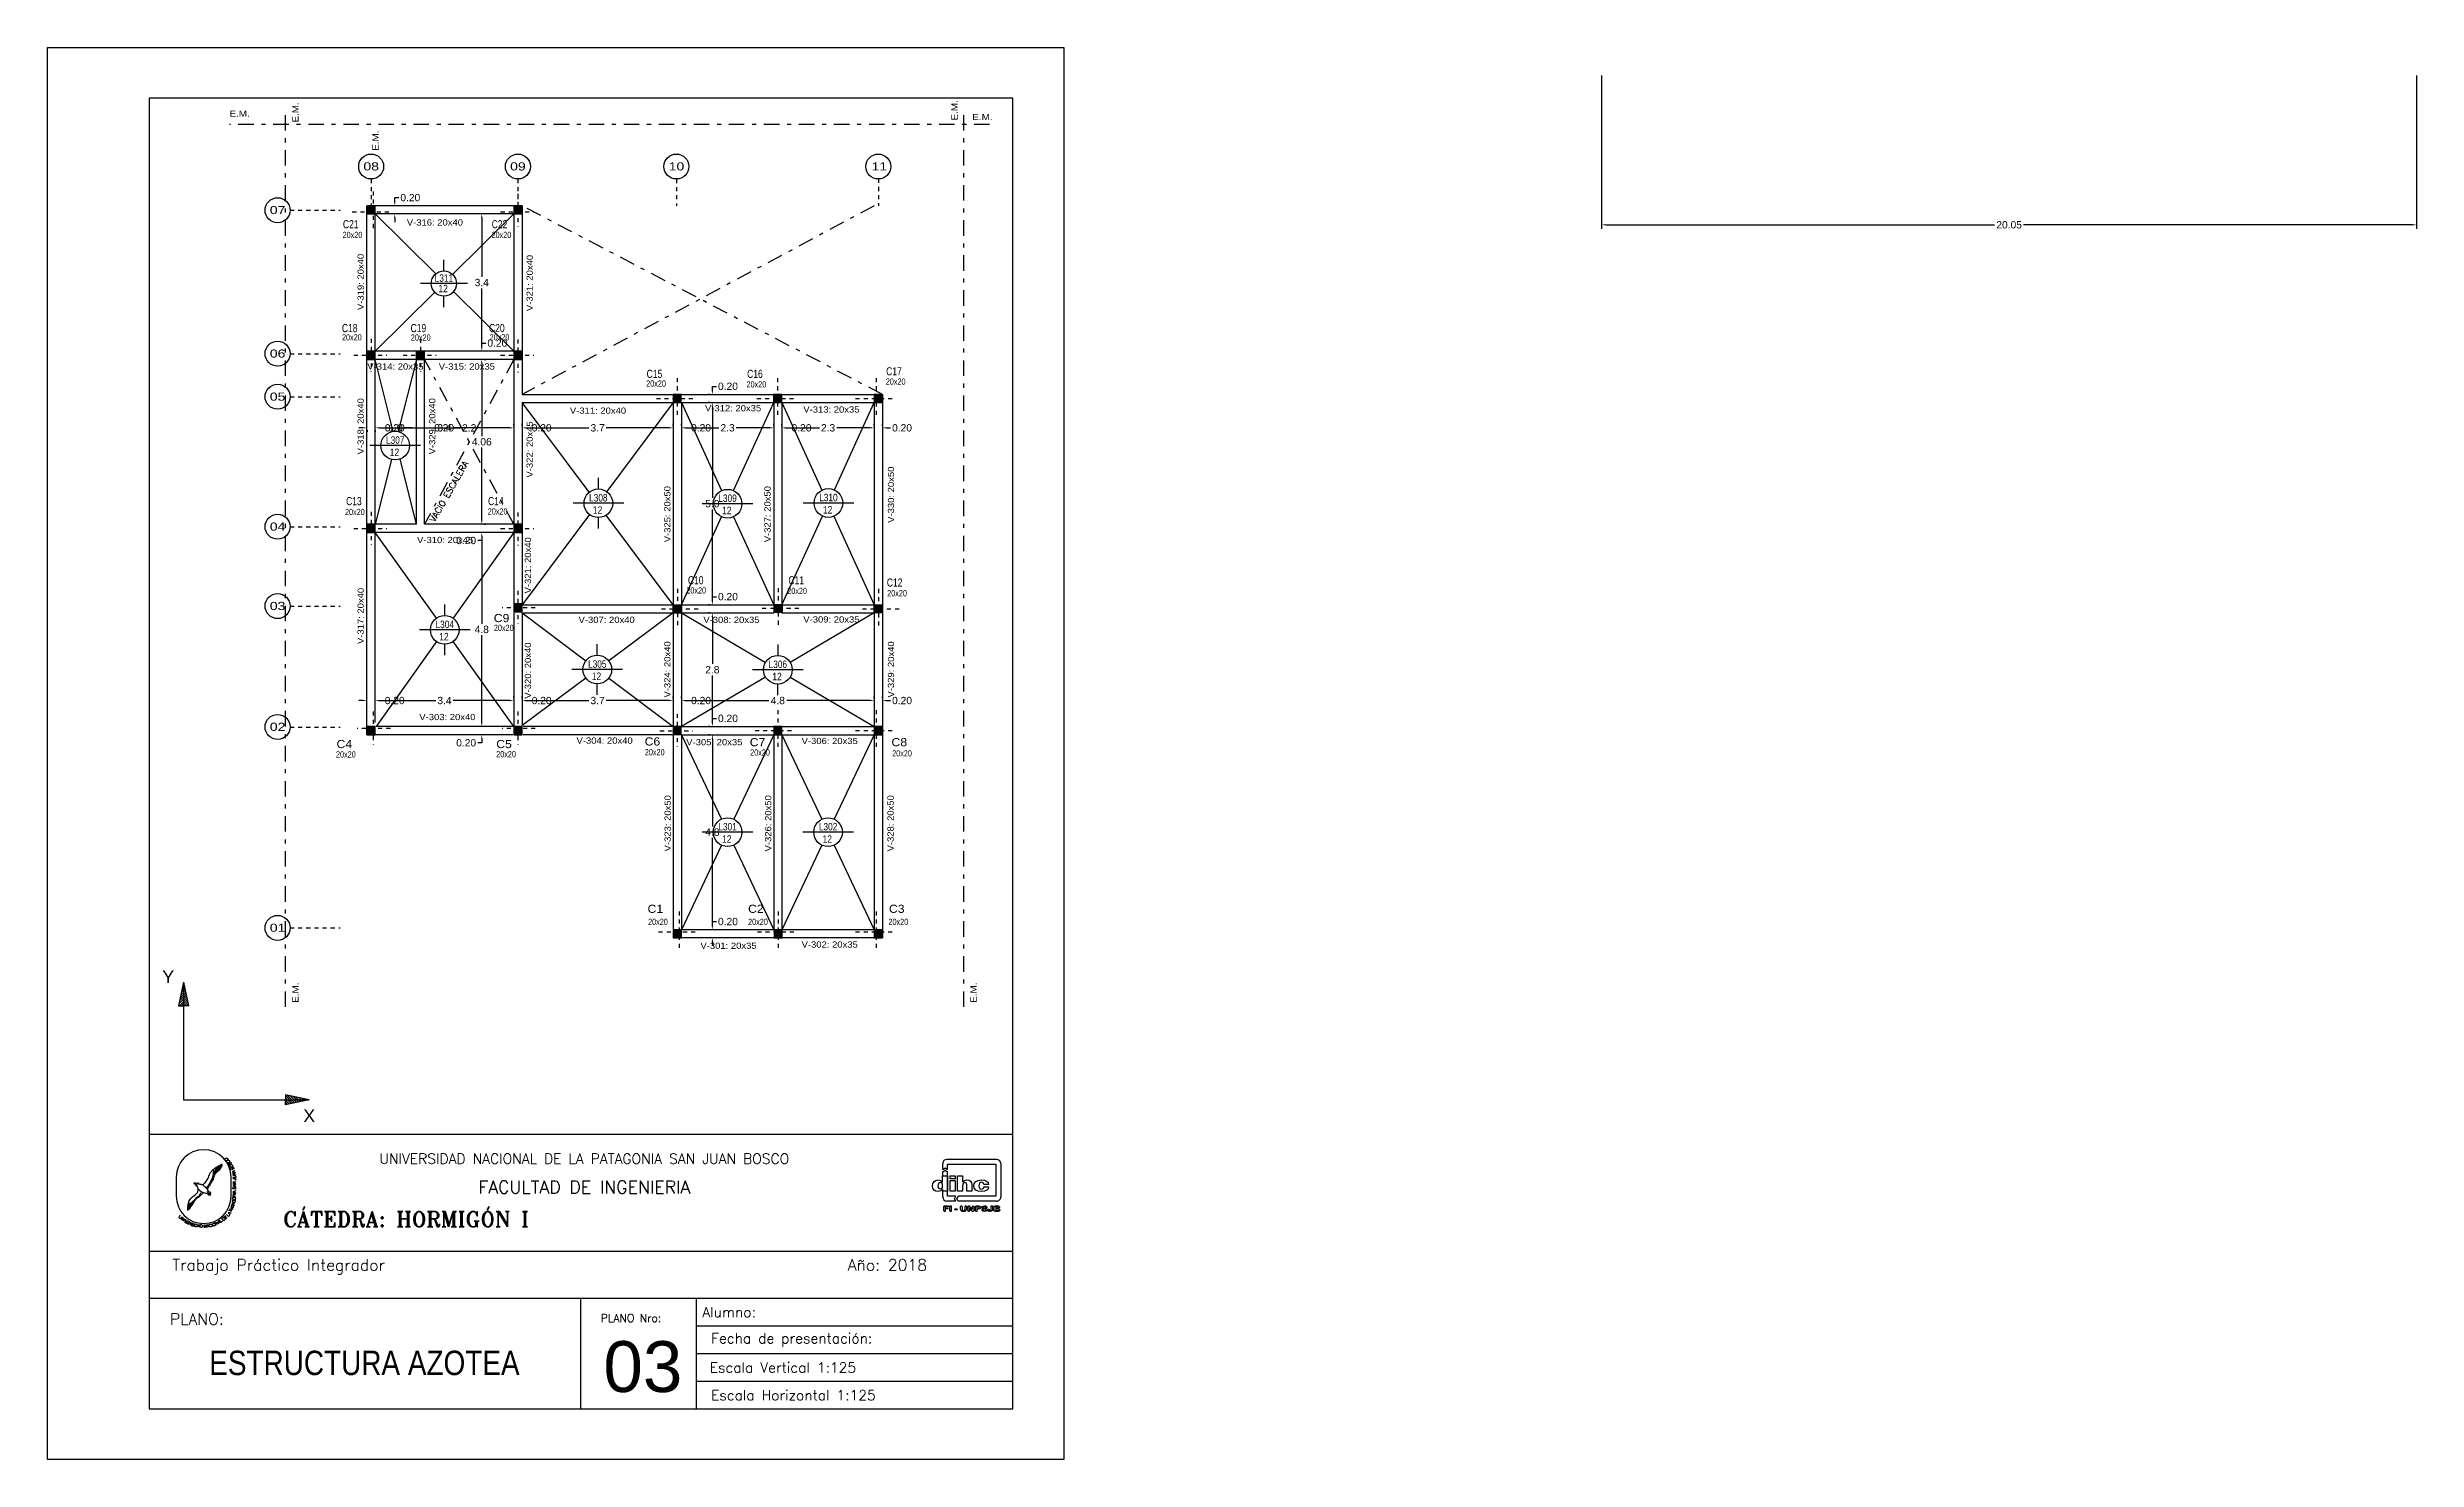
# Model space of a CAD drawing. Extents: x 215.1 to 273.4, y 29.4 to 64.1.
import ezdxf
from ezdxf.enums import TextEntityAlignment as Align

# ---------------------------------------------------------------- set-up
doc = ezdxf.new("R2010")
doc.units = 0
doc.linetypes.add('DASHDOT', pattern=[25.4, 12.7, -6.35, 0, -6.35])
doc.linetypes.add('DASHDOT2', pattern=[0.5, 0.25, -0.125, 0, -0.125])
doc.layers.get('0').update_dxf_attribs({"linetype": 'CONTINUOUS'})
doc.layers.get('Defpoints').update_dxf_attribs({"linetype": 'CONTINUOUS'})
for name, color, linetype in [('Baja', 2, 'CONTINUOUS'), ('CARATULA', 7, 'CONTINUOUS'), ('COLUMNA RECT', 3, 'CONTINUOUS'), ('COLUMNA REF', 3, 'CONTINUOUS'), ('COLUMNAS EJES', 1, 'CONTINUOUS'), ('Cotas', 8, 'CONTINUOUS'), ('CROQUIS', 7, 'CONTINUOUS'), ('Ejes', 8, 'CONTINUOUS'), ('Pórticos', 3, 'CONTINUOUS'), ('Recuadro', 1, 'CONTINUOUS'), ('TEXTO', 2, 'CONTINUOUS'), ('Textos', 2, 'CONTINUOUS'), ('VIG_DIMEN', 3, 'CONTINUOUS'), ('VIGAS', 5, 'CONTINUOUS')]:
    doc.layers.add(name, color=color, linetype=linetype)
doc.styles.add('INTEGRANTES', font='romans.shx', dxfattribs={"height": 2})
doc.styles.add('NARROW', font='ARIALN.TTF', dxfattribs={"width": 0.9})
doc.styles.add('ROMANS', font='romans')
doc.styles.add('ROMANT', font='romant', dxfattribs={"height": 2.5})
doc.styles.add('SAN14', font='sas_____.pfb', dxfattribs={"height": 14})
doc.styles.get("Standard").update_dxf_attribs({"font": 'arial.ttf', "height": 0.18})
doc.dimstyles.get("Standard").update_dxf_attribs({"dimtxt": 0.18, "dimasz": 0.1, "dimexe": 0.1, "dimexo": 0.06, "dimgap": 0.05, "dimtad": 0, "dimtih": 1, "dimtoh": 1, "dimzin": 0, "dimdsep": 46, "dimtxsty": 'Standard', "dimcen": 0.1, "dimadec": 0, "dimazin": 0, "dimtfac": 1, "dimtofl": 0, "dimtmove": 0, "dimatfit": 3, "dimfxl": 0, "dimtolj": 1, "dimtzin": 0, "dimarcsym": 0})

msp = doc.modelspace()

# ---------------------------------------------------------------- texts
at = {"layer": 'Baja', "char_height": 0.312, "width": 0.71262, "attachment_point": 1}
for s, insert in [('Y', (217.944, 41.392)), ('X', (221.412, 37.975))]:
    msp.add_mtext(s, dxfattribs=dict(at, insert=insert))
at = {"layer": 'CARATULA', "color": 4, "style": 'ROMANT'}
msp.add_text('UNIVERSIDAD NACIONAL DE LA PATAGONIA SAN JUAN BOSCO', height=0.25, dxfattribs=at).set_placement((228.325, 36.763), align=Align.MIDDLE)
at = {"layer": 'CARATULA', "color": 3, "style": 'ROMANT'}
msp.add_text('FACULTAD DE INGENIERIA', height=0.3125, dxfattribs=at).set_placement((228.325, 36.066), align=Align.MIDDLE)
at = {"layer": 'CARATULA', "color": 3}
for s, height, style, p in [('CÁTEDRA: HORMIGÓN I', 0.375, 'ROMANT', (220.919, 35.087)), ('Trabajo Práctico Integrador', 0.28125, 'ROMANT', (218.189, 34.01)), ('Año: 2018', 0.2812, 'ROMANT', (234.804, 34.01)), ('PLANO:', 0.2803, 'ROMANT', (218.133, 32.68)), ('PLANO Nro:', 0.1929, 'ROMANS', (228.729, 32.747))]:
    msp.add_text(s, height=height, dxfattribs=dict(at, style=style)).set_placement(p)
at = {"layer": 'CARATULA', "color": 2, "style": 'SAN14'}
msp.add_text('03', height=1.25, dxfattribs=at).set_placement((228.794, 31.026))
at = {"layer": 'COLUMNA REF'}
for s, width, p, p2 in [('C21', 0.822857, (222.387, 59.643), (222.771, 59.643)), ('C22', 0.72, (226.047, 59.643), (226.431, 59.643)), ('C18', 0.822857, (222.362, 57.089), (222.746, 57.089)), ('C19', 0.822857, (224.051, 57.089), (224.435, 57.089)), ('C20', 0.768, (225.981, 57.089), (226.365, 57.089)), ('C15', 0.822857, (229.858, 55.964), (230.242, 55.964)), ('C16', 0.822857, (232.33, 55.964), (232.714, 55.964)), ('C17', 0.822857, (235.75, 56.026), (236.134, 56.026)), ('C13', 0.822857, (222.464, 52.834), (222.848, 52.834)), ('C14', 0.822857, (225.956, 52.834), (226.34, 52.834)), ('C10', 0.886154, (230.873, 50.888), (231.257, 50.888)), ('C11', 0.96, (233.346, 50.888), (233.73, 50.888)), ('C12', 0.822857, (235.767, 50.832), (236.151, 50.832)), ('C9', 1.152, (226.097, 49.958), (226.481, 49.958)), ('C4', 1.152, (222.23, 46.86), (222.614, 46.86)), ('C5', 1.152, (226.158, 46.86), (226.542, 46.86)), ('C6', 1.152, (229.808, 46.924), (230.192, 46.924)), ('C7', 1.152, (232.394, 46.906), (232.778, 46.906)), ('C8', 1.152, (235.881, 46.906), (236.265, 46.906)), ('C1', 1.44, (229.88, 42.809), (230.264, 42.809)), ('C2', 1.152, (232.353, 42.809), (232.737, 42.809)), ('C3', 1.152, (235.818, 42.809), (236.202, 42.809))]:
    msp.add_text(s, height=0.2, dxfattribs=dict(at, width=width)).set_placement(p, p2, align=Align.FIT)
at = {"layer": 'Cotas', "width": 0.8}
for p in [(222.379, 59.403), (226.042, 59.403), (222.364, 56.885), (224.058, 56.881), (225.995, 56.889), (235.74, 55.796), (229.846, 55.75), (232.315, 55.728), (222.437, 52.59), (225.95, 52.604), (230.835, 50.662), (233.316, 50.65), (235.774, 50.593), (226.1, 49.74), (222.216, 46.628), (226.157, 46.635), (229.814, 46.683), (232.404, 46.677), (235.897, 46.655), (229.893, 42.512), (232.354, 42.512), (235.807, 42.512)]:
    msp.add_text('20x20', height=0.1533, dxfattribs=at).set_placement(p)
at = {"layer": 'Pórticos', "linetype": 'Continuous', "ltscale": 0.1}
for s, width, p, p2 in [('08', 1.28, (222.89, 61.065), (223.274, 61.065)), ('09', 1.28, (226.499, 61.065), (226.883, 61.065)), ('10', 1.645714, (230.4, 61.065), (230.784, 61.065)), ('11', 1.92, (235.39, 61.065), (235.774, 61.065)), ('07', 1.28, (220.588, 59.991), (220.972, 59.991)), ('06', 1.28, (220.588, 56.463), (220.972, 56.463)), ('05', 1.28, (220.588, 55.404), (220.972, 55.404)), ('04', 1.28, (220.588, 52.208), (220.972, 52.208)), ('03', 1.28, (220.588, 50.256), (220.972, 50.256)), ('02', 1.28, (220.588, 47.284), (220.972, 47.284)), ('01', 1.645714, (220.588, 42.343), (220.972, 42.343))]:
    msp.add_text(s, height=0.2, dxfattribs=dict(at, width=width)).set_placement(p, p2, align=Align.FIT)
at = {"layer": 'TEXTO', "style": 'INTEGRANTES'}
for s, p in [('Alumno:', (231.888, 32.991)), ('Fecha de presentación:', (233.426, 32.312)), ('Escala Vertical 1:125', (233.21, 31.633)), ('Escala Horizontal 1:125', (233.468, 30.953))]:
    msp.add_text(s, height=0.25, dxfattribs=at).set_placement(p, align=Align.MIDDLE)
at = {"layer": 'Textos'}
for s, width, p, p2 in [('L311', 0.821918, (224.644, 58.327), (225.097, 58.327)), ('12', 0.947569, (224.735, 58.069), (224.968, 58.069)), ('L307', 0.704501, (223.446, 54.343), (223.899, 54.343)), ('12', 0.947569, (223.537, 54.041), (223.77, 54.041)), ('L308', 0.704501, (228.443, 52.925), (228.897, 52.925)), ('L309', 0.704501, (231.622, 52.913), (232.075, 52.913)), ('L310', 0.778659, (234.102, 52.93), (234.556, 52.93)), ('12', 0.947569, (228.535, 52.623), (228.767, 52.623)), ('12', 0.947569, (231.713, 52.612), (231.946, 52.612)), ('12', 0.947569, (234.194, 52.629), (234.426, 52.629)), ('L304', 0.704501, (224.664, 49.81), (225.118, 49.81)), ('12', 0.947569, (224.756, 49.51), (224.988, 49.51)), ('L305', 0.704501, (228.417, 48.836), (228.87, 48.836)), ('L306', 0.704501, (232.858, 48.829), (233.312, 48.829)), ('12', 0.947569, (228.508, 48.535), (228.741, 48.535)), ('12', 0.947569, (232.95, 48.529), (233.182, 48.529)), ('L301', 0.778659, (231.622, 44.836), (232.075, 44.836)), ('L302', 0.704501, (234.095, 44.836), (234.548, 44.836)), ('12', 0.947569, (231.713, 44.533), (231.946, 44.533)), ('12', 0.947569, (234.186, 44.533), (234.418, 44.533))]:
    msp.add_text(s, height=0.184, dxfattribs=dict(at, width=width)).set_placement(p, p2, align=Align.FIT)
at = {"layer": 'Textos', "style": 'NARROW'}
msp.add_text('ESTRUCTURA AZOTEA', height=0.6, dxfattribs=at).set_placement((219.098, 31.442))
at = {"layer": 'VIG_DIMEN'}
for s, width, p, p2 in [('E.M.', 1.391297, (219.598, 62.385), (220.095, 62.385)), ('E.M.', 1.391297, (237.87, 62.302), (238.368, 62.302)), ('V-316: 20x40', 0.845157, (223.958, 59.711), (225.34, 59.711)), ('V-314: 20x35', 0.832154, (222.986, 56.168), (224.368, 56.168)), ('V-315: 20x35', 0.832154, (224.744, 56.168), (226.126, 56.168)), ('V-311: 20x40', 0.87242, (227.97, 55.082), (229.352, 55.082)), ('V-312: 20x35', 0.832154, (231.294, 55.142), (232.676, 55.142)), ('V-313: 20x35', 0.832154, (233.712, 55.111), (235.094, 55.111)), ('V-310: 20x45', 0.845157, (224.211, 51.901), (225.593, 51.901)), ('V-307: 20x40', 0.832154, (228.183, 49.938), (229.565, 49.938)), ('V-308: 20x35', 0.819546, (231.253, 49.938), (232.635, 49.938)), ('V-309: 20x35', 0.819546, (233.712, 49.948), (235.094, 49.948)), ('V-303: 20x40', 0.832154, (224.266, 47.548), (225.648, 47.548)), ('V-304: 20x40', 0.832154, (228.133, 46.969), (229.515, 46.969)), ('V-305: 20x35', 0.819546, (230.832, 46.93), (232.214, 46.93)), ('V-306: 20x35', 0.819546, (233.67, 46.959), (235.052, 46.959)), ('V-301: 20x35', 0.845157, (231.181, 41.924), (232.563, 41.924)), ('V-302: 20x35', 0.819546, (233.67, 41.953), (235.052, 41.953))]:
    msp.add_text(s, height=0.1533, dxfattribs=dict(at, width=width)).set_placement(p, p2, align=Align.FIT)
for s, width, p, p2 in [('E.M.', 1.391297, (221.294, 62.243), (221.294, 62.74)), ('E.M.', 1.391297, (237.507, 62.294), (237.507, 62.792)), ('E.M.', 1.391297, (223.265, 61.549), (223.265, 62.047)), ('V-319: 20x40', 0.845157, (222.899, 57.633), (222.899, 59.015)), ('V-321: 20x40', 0.845157, (227.057, 57.606), (227.057, 58.988)), ('V-318: 20x40', 0.845157, (222.899, 54.083), (222.899, 55.465)), ('V-329: 20x40', 0.819546, (224.658, 54.083), (224.658, 55.465)), ('V-322: 20x45', 0.807314, (227.057, 53.513), (227.057, 54.895)), ('V-330: 20x50', 0.832154, (235.945, 52.4), (235.945, 53.782)), ('V-325: 20x50', 0.819546, (230.444, 51.922), (230.444, 53.304)), ('V-327: 20x50', 0.819546, (232.907, 51.922), (232.907, 53.304)), ('V-321: 20x40', 0.845157, (227.014, 50.664), (227.014, 52.046)), ('V-317: 20x40', 0.845157, (222.899, 49.419), (222.899, 50.801)), ('V-320: 20x40', 0.832154, (227.014, 48.075), (227.014, 49.457)), ('V-324: 20x40', 0.819546, (230.444, 48.104), (230.444, 49.486)), ('V-329: 20x40', 0.819546, (235.945, 48.104), (235.945, 49.486)), ('V-323: 20x50', 0.819546, (230.451, 44.32), (230.451, 45.702)), ('V-326: 20x50', 0.819546, (232.924, 44.32), (232.924, 45.702)), ('V-328: 20x50', 0.819546, (235.934, 44.32), (235.934, 45.702)), ('E.M.', 1.391297, (221.294, 40.596), (221.294, 41.094)), ('E.M.', 1.391297, (237.974, 40.596), (237.974, 41.094))]:
    msp.add_text(s, height=0.1533, rotation=90, dxfattribs=dict(at, width=width)).set_placement(p, p2, align=Align.FIT)
at = {"layer": 'VIG_DIMEN', "style": 'ROMANS'}
msp.add_text('VACIO ESCALERA', height=0.1533, rotation=60.24785, dxfattribs=at).set_placement((224.646, 52.404))

# ---------------------------------------------------------------- blocks, each defined once
blk = doc.blocks.new('*D7')
at = {"layer": 'Cotas', "color": 0, "linetype": 'Continuous', "lineweight": -2}
for p, q in [((223.178, 54.795), (223.178, 54.835)), ((222.878, 54.735), (222.778, 54.735)), ((222.978, 54.675), (222.978, 54.635)), ((223.278, 54.735), (223.378, 54.735))]:
    blk.add_line(p, q, dxfattribs=at)
at = {"layer": 'Cotas', "color": 0, "linetype": 'Continuous'}
for points in [[(222.878, 54.752), (222.878, 54.719), (222.978, 54.735)], [(223.278, 54.752), (223.278, 54.719), (223.178, 54.735)]]:
    blk.add_solid(points, dxfattribs=at)
at = {"layer": 'Defpoints', "color": 0, "linetype": 'Continuous'}
for p in [(222.978, 54.735), (223.178, 54.735), (223.178, 54.735)]:
    blk.add_point(p, dxfattribs=at)
at = {"layer": 'Cotas', "color": 0, "linetype": 'Continuous', "insert": (223.661, 54.735), "char_height": 0.18, "attachment_point": 5}
blk.add_mtext('\\A1;0.20', dxfattribs=at)
blk = doc.blocks.new('*D8')
at = {"layer": 'Cotas', "color": 0, "lineweight": -2}
for p, q in [((226.592, 54.795), (226.592, 54.835)), ((226.792, 54.795), (226.792, 54.835)), ((226.492, 54.735), (226.392, 54.735)), ((226.892, 54.735), (226.992, 54.735))]:
    blk.add_line(p, q, dxfattribs=at)
at = {"layer": 'Cotas', "color": 0}
for points in [[(226.492, 54.752), (226.492, 54.719), (226.592, 54.735)], [(226.892, 54.752), (226.892, 54.719), (226.792, 54.735)]]:
    blk.add_solid(points, dxfattribs=at)
at = {"layer": 'Defpoints', "color": 0}
for p in [(226.592, 54.735), (226.792, 54.735), (226.792, 54.735)]:
    blk.add_point(p, dxfattribs=at)
at = {"layer": 'Cotas', "color": 0, "insert": (227.275, 54.735), "char_height": 0.18, "attachment_point": 5}
blk.add_mtext('\\A1;0.20', dxfattribs=at)
blk = doc.blocks.new('*D9')
at = {"layer": 'Cotas', "color": 0, "lineweight": -2}
for p, q in [((226.792, 54.795), (226.792, 54.835)), ((230.512, 54.795), (230.512, 54.835)), ((226.892, 54.735), (228.438, 54.735)), ((230.412, 54.735), (228.866, 54.735))]:
    blk.add_line(p, q, dxfattribs=at)
at = {"layer": 'Cotas', "color": 0}
for points in [[(226.892, 54.752), (226.892, 54.719), (226.792, 54.735)], [(230.412, 54.752), (230.412, 54.719), (230.512, 54.735)]]:
    blk.add_solid(points, dxfattribs=at)
at = {"layer": 'Defpoints', "color": 0}
for p in [(226.792, 54.735), (230.512, 54.735), (230.512, 54.735)]:
    blk.add_point(p, dxfattribs=at)
at = {"layer": 'Cotas', "color": 0, "insert": (228.652, 54.735), "char_height": 0.18, "attachment_point": 5}
blk.add_mtext('\\A1;3.7', dxfattribs=at)
blk = doc.blocks.new('*D10')
at = {"layer": 'Cotas', "color": 0, "lineweight": -2}
for p, q in [((230.512, 54.795), (230.512, 54.835)), ((230.712, 54.795), (230.712, 54.835)), ((230.412, 54.735), (230.312, 54.735)), ((230.812, 54.735), (230.912, 54.735))]:
    blk.add_line(p, q, dxfattribs=at)
at = {"layer": 'Cotas', "color": 0}
for points in [[(230.412, 54.752), (230.412, 54.719), (230.512, 54.735)], [(230.812, 54.752), (230.812, 54.719), (230.712, 54.735)]]:
    blk.add_solid(points, dxfattribs=at)
at = {"layer": 'Defpoints', "color": 0}
for p in [(230.512, 54.735), (230.712, 54.735), (230.712, 54.735)]:
    blk.add_point(p, dxfattribs=at)
at = {"layer": 'Cotas', "color": 0, "insert": (231.196, 54.735), "char_height": 0.18, "attachment_point": 5}
blk.add_mtext('\\A1;0.20', dxfattribs=at)
blk = doc.blocks.new('*D11')
at = {"layer": 'Cotas', "color": 0, "lineweight": -2}
for p, q in [((232.985, 54.795), (232.985, 54.835)), ((230.712, 54.675), (230.712, 54.635)), ((230.812, 54.735), (231.633, 54.735)), ((232.885, 54.735), (232.064, 54.735))]:
    blk.add_line(p, q, dxfattribs=at)
at = {"layer": 'Cotas', "color": 0}
for points in [[(230.812, 54.752), (230.812, 54.719), (230.712, 54.735)], [(232.885, 54.752), (232.885, 54.719), (232.985, 54.735)]]:
    blk.add_solid(points, dxfattribs=at)
at = {"layer": 'Defpoints', "color": 0}
for p in [(230.712, 54.735), (232.985, 54.735), (232.985, 54.735)]:
    blk.add_point(p, dxfattribs=at)
at = {"layer": 'Cotas', "color": 0, "insert": (231.849, 54.735), "char_height": 0.18, "attachment_point": 5}
blk.add_mtext('\\A1;2.3', dxfattribs=at)
blk = doc.blocks.new('*D12')
at = {"layer": 'Cotas', "color": 0, "lineweight": -2}
for p, q in [((235.458, 54.795), (235.458, 54.835)), ((235.658, 54.795), (235.658, 54.835)), ((235.358, 54.735), (235.258, 54.735)), ((235.758, 54.735), (235.858, 54.735))]:
    blk.add_line(p, q, dxfattribs=at)
at = {"layer": 'Cotas', "color": 0}
for points in [[(235.358, 54.752), (235.358, 54.719), (235.458, 54.735)], [(235.758, 54.752), (235.758, 54.719), (235.658, 54.735)]]:
    blk.add_solid(points, dxfattribs=at)
at = {"layer": 'Defpoints', "color": 0}
for p in [(235.458, 54.735), (235.658, 54.735), (235.658, 54.735)]:
    blk.add_point(p, dxfattribs=at)
at = {"layer": 'Cotas', "color": 0, "insert": (236.141, 54.735), "char_height": 0.18, "attachment_point": 5}
blk.add_mtext('\\A1;0.20', dxfattribs=at)
blk = doc.blocks.new('*D13')
at = {"layer": 'Cotas', "color": 0, "lineweight": -2}
for p, q in [((225.742, 56.619), (225.702, 56.619)), ((225.802, 56.719), (225.802, 56.819)), ((225.802, 56.819), (225.902, 56.819)), ((225.742, 56.419), (225.702, 56.419)), ((225.802, 56.319), (225.802, 56.219))]:
    blk.add_line(p, q, dxfattribs=at)
at = {"layer": 'Cotas', "color": 0}
for points in [[(225.785, 56.719), (225.818, 56.719), (225.802, 56.619)], [(225.785, 56.319), (225.818, 56.319), (225.802, 56.419)]]:
    blk.add_solid(points, dxfattribs=at)
at = {"layer": 'Defpoints', "color": 0}
for p in [(225.802, 56.619), (225.802, 56.619), (225.802, 56.419)]:
    blk.add_point(p, dxfattribs=at)
at = {"layer": 'Cotas', "color": 0, "insert": (226.185, 56.819), "char_height": 0.18, "attachment_point": 5}
blk.add_mtext('\\A1;0.20', dxfattribs=at)
blk = doc.blocks.new('*D14')
at = {"layer": 'Cotas', "color": 0, "lineweight": -2}
for p, q in [((225.742, 59.997), (225.702, 59.997)), ((225.802, 59.897), (225.802, 58.45)), ((225.802, 56.719), (225.802, 58.166)), ((225.742, 56.619), (225.702, 56.619))]:
    blk.add_line(p, q, dxfattribs=at)
at = {"layer": 'Cotas', "color": 0}
for points in [[(225.785, 59.897), (225.818, 59.897), (225.802, 59.997)], [(225.785, 56.719), (225.818, 56.719), (225.802, 56.619)]]:
    blk.add_solid(points, dxfattribs=at)
at = {"layer": 'Defpoints', "color": 0}
for p in [(225.802, 59.997), (225.802, 59.997), (225.802, 56.619)]:
    blk.add_point(p, dxfattribs=at)
at = {"layer": 'Cotas', "color": 0, "insert": (225.802, 58.308), "char_height": 0.18, "attachment_point": 5}
blk.add_mtext('\\A1;3.4', dxfattribs=at)
blk = doc.blocks.new('*D15')
at = {"layer": 'Cotas', "color": 0, "lineweight": -2}
for p, q in [((223.601, 60.197), (223.561, 60.197)), ((223.661, 60.297), (223.661, 60.397)), ((223.661, 60.397), (223.761, 60.397)), ((223.601, 59.997), (223.561, 59.997)), ((223.661, 59.897), (223.661, 59.797))]:
    blk.add_line(p, q, dxfattribs=at)
at = {"layer": 'Cotas', "color": 0}
for points in [[(223.644, 60.297), (223.677, 60.297), (223.661, 60.197)], [(223.644, 59.897), (223.677, 59.897), (223.661, 59.997)]]:
    blk.add_solid(points, dxfattribs=at)
at = {"layer": 'Defpoints', "color": 0}
for p in [(223.661, 60.197), (223.661, 60.197), (223.661, 59.997)]:
    blk.add_point(p, dxfattribs=at)
at = {"layer": 'Cotas', "color": 0, "insert": (224.044, 60.397), "char_height": 0.18, "attachment_point": 5}
blk.add_mtext('\\A1;0.20', dxfattribs=at)
blk = doc.blocks.new('*D16')
at = {"layer": 'Cotas', "color": 0, "lineweight": -2}
for p, q in [((231.474, 42.494), (231.474, 42.594)), ((231.474, 42.594), (231.574, 42.594)), ((231.414, 42.394), (231.374, 42.394)), ((231.414, 42.194), (231.374, 42.194)), ((231.474, 42.094), (231.474, 41.994))]:
    blk.add_line(p, q, dxfattribs=at)
at = {"layer": 'Cotas', "color": 0}
for points in [[(231.458, 42.494), (231.491, 42.494), (231.474, 42.394)], [(231.458, 42.094), (231.491, 42.094), (231.474, 42.194)]]:
    blk.add_solid(points, dxfattribs=at)
at = {"layer": 'Defpoints', "color": 0}
for p in [(231.474, 42.394), (231.474, 42.394), (231.474, 42.194)]:
    blk.add_point(p, dxfattribs=at)
at = {"layer": 'Cotas', "color": 0, "insert": (231.858, 42.594), "char_height": 0.18, "attachment_point": 5}
blk.add_mtext('\\A1;0.20', dxfattribs=at)
blk = doc.blocks.new('*D17')
at = {"layer": 'Cotas', "color": 0, "lineweight": -2}
for p, q in [((231.414, 47.19), (231.374, 47.19)), ((231.474, 47.09), (231.474, 44.934)), ((231.474, 42.494), (231.474, 44.65)), ((231.414, 42.394), (231.374, 42.394))]:
    blk.add_line(p, q, dxfattribs=at)
at = {"layer": 'Cotas', "color": 0}
for points in [[(231.458, 47.09), (231.491, 47.09), (231.474, 47.19)], [(231.458, 42.494), (231.491, 42.494), (231.474, 42.394)]]:
    blk.add_solid(points, dxfattribs=at)
at = {"layer": 'Defpoints', "color": 0}
for p in [(231.474, 47.19), (231.474, 47.19), (231.474, 42.394)]:
    blk.add_point(p, dxfattribs=at)
at = {"layer": 'Cotas', "color": 0, "insert": (231.474, 44.792), "char_height": 0.18, "attachment_point": 5}
blk.add_mtext('\\A1;4.8', dxfattribs=at)
blk = doc.blocks.new('*D18')
at = {"layer": 'Cotas', "color": 0, "lineweight": -2}
for p, q in [((231.414, 47.39), (231.374, 47.39)), ((231.474, 47.49), (231.474, 47.59)), ((231.474, 47.59), (231.574, 47.59)), ((231.414, 47.19), (231.374, 47.19)), ((231.474, 47.09), (231.474, 46.99))]:
    blk.add_line(p, q, dxfattribs=at)
at = {"layer": 'Cotas', "color": 0}
for points in [[(231.458, 47.49), (231.491, 47.49), (231.474, 47.39)], [(231.458, 47.09), (231.491, 47.09), (231.474, 47.19)]]:
    blk.add_solid(points, dxfattribs=at)
at = {"layer": 'Defpoints', "color": 0}
for p in [(231.474, 47.39), (231.474, 47.39), (231.474, 47.19)]:
    blk.add_point(p, dxfattribs=at)
at = {"layer": 'Cotas', "color": 0, "insert": (231.858, 47.59), "char_height": 0.18, "attachment_point": 5}
blk.add_mtext('\\A1;0.20', dxfattribs=at)
blk = doc.blocks.new('*D19')
at = {"layer": 'Cotas', "color": 0, "lineweight": -2}
for p, q in [((231.414, 50.184), (231.374, 50.184)), ((231.474, 50.084), (231.474, 48.929)), ((231.474, 47.49), (231.474, 48.645)), ((231.414, 47.39), (231.374, 47.39))]:
    blk.add_line(p, q, dxfattribs=at)
at = {"layer": 'Cotas', "color": 0}
for points in [[(231.458, 50.084), (231.491, 50.084), (231.474, 50.184)], [(231.458, 47.49), (231.491, 47.49), (231.474, 47.39)]]:
    blk.add_solid(points, dxfattribs=at)
at = {"layer": 'Defpoints', "color": 0}
for p in [(231.474, 50.184), (231.474, 50.184), (231.474, 47.39)]:
    blk.add_point(p, dxfattribs=at)
at = {"layer": 'Cotas', "color": 0, "insert": (231.474, 48.787), "char_height": 0.18, "attachment_point": 5}
blk.add_mtext('\\A1;2.8', dxfattribs=at)
blk = doc.blocks.new('*D20')
at = {"layer": 'Cotas', "color": 0, "lineweight": -2}
for p, q in [((231.414, 50.384), (231.374, 50.384)), ((231.414, 50.184), (231.374, 50.184)), ((231.474, 50.484), (231.474, 50.584)), ((231.474, 50.584), (231.574, 50.584)), ((231.474, 50.084), (231.474, 49.984))]:
    blk.add_line(p, q, dxfattribs=at)
at = {"layer": 'Cotas', "color": 0}
for points in [[(231.458, 50.484), (231.491, 50.484), (231.474, 50.384)], [(231.458, 50.084), (231.491, 50.084), (231.474, 50.184)]]:
    blk.add_solid(points, dxfattribs=at)
at = {"layer": 'Defpoints', "color": 0}
for p in [(231.474, 50.384), (231.474, 50.384), (231.474, 50.184)]:
    blk.add_point(p, dxfattribs=at)
at = {"layer": 'Cotas', "color": 0, "insert": (231.858, 50.584), "char_height": 0.18, "attachment_point": 5}
blk.add_mtext('\\A1;0.20', dxfattribs=at)
blk = doc.blocks.new('*D21')
at = {"layer": 'Cotas', "color": 0, "lineweight": -2}
for p, q in [((231.414, 55.356), (231.374, 55.356)), ((231.474, 55.256), (231.474, 53.012)), ((231.474, 50.484), (231.474, 52.728)), ((231.414, 50.384), (231.374, 50.384))]:
    blk.add_line(p, q, dxfattribs=at)
at = {"layer": 'Cotas', "color": 0}
for points in [[(231.458, 55.256), (231.491, 55.256), (231.474, 55.356)], [(231.458, 50.484), (231.491, 50.484), (231.474, 50.384)]]:
    blk.add_solid(points, dxfattribs=at)
at = {"layer": 'Defpoints', "color": 0}
for p in [(231.474, 55.356), (231.474, 55.356), (231.474, 50.384)]:
    blk.add_point(p, dxfattribs=at)
at = {"layer": 'Cotas', "color": 0, "insert": (231.474, 52.87), "char_height": 0.18, "attachment_point": 5}
blk.add_mtext('\\A1;5.0', dxfattribs=at)
blk = doc.blocks.new('*D22')
at = {"layer": 'Cotas', "color": 0, "lineweight": -2}
for p, q in [((231.414, 55.556), (231.374, 55.556)), ((231.474, 55.656), (231.474, 55.756)), ((231.474, 55.756), (231.574, 55.756)), ((231.414, 55.356), (231.374, 55.356)), ((231.474, 55.256), (231.474, 55.156))]:
    blk.add_line(p, q, dxfattribs=at)
at = {"layer": 'Cotas', "color": 0}
for points in [[(231.458, 55.656), (231.491, 55.656), (231.474, 55.556)], [(231.458, 55.256), (231.491, 55.256), (231.474, 55.356)]]:
    blk.add_solid(points, dxfattribs=at)
at = {"layer": 'Defpoints', "color": 0}
for p in [(231.474, 55.556), (231.474, 55.556), (231.474, 55.356)]:
    blk.add_point(p, dxfattribs=at)
at = {"layer": 'Cotas', "color": 0, "insert": (231.858, 55.756), "char_height": 0.18, "attachment_point": 5}
blk.add_mtext('\\A1;0.20', dxfattribs=at)
blk = doc.blocks.new('*D23')
at = {"layer": 'Defpoints', "color": 0}
for p in [(232.985, 54.735), (233.185, 54.735), (233.185, 54.735)]:
    blk.add_point(p, dxfattribs=at)
at = {"layer": 'VIGAS', "color": 0, "lineweight": -2}
for p, q in [((232.985, 54.795), (232.985, 54.835)), ((233.185, 54.795), (233.185, 54.835)), ((232.885, 54.735), (232.785, 54.735)), ((233.285, 54.735), (233.385, 54.735))]:
    blk.add_line(p, q, dxfattribs=at)
at = {"layer": 'VIGAS', "color": 0}
for points in [[(232.885, 54.752), (232.885, 54.719), (232.985, 54.735)], [(233.285, 54.752), (233.285, 54.719), (233.185, 54.735)]]:
    blk.add_solid(points, dxfattribs=at)
at = {"layer": 'VIGAS', "color": 0, "insert": (233.668, 54.735), "char_height": 0.18, "attachment_point": 5}
blk.add_mtext('\\A1;0.20', dxfattribs=at)
blk = doc.blocks.new('*D24')
at = {"layer": 'Cotas', "color": 0, "lineweight": -2}
for p, q in [((235.458, 54.795), (235.458, 54.835)), ((233.185, 54.675), (233.185, 54.635)), ((233.285, 54.735), (234.106, 54.735)), ((235.358, 54.735), (234.537, 54.735))]:
    blk.add_line(p, q, dxfattribs=at)
at = {"layer": 'Cotas', "color": 0}
for points in [[(233.285, 54.752), (233.285, 54.719), (233.185, 54.735)], [(235.358, 54.752), (235.358, 54.719), (235.458, 54.735)]]:
    blk.add_solid(points, dxfattribs=at)
at = {"layer": 'Defpoints', "color": 0}
for p in [(233.185, 54.735), (235.458, 54.735), (235.458, 54.735)]:
    blk.add_point(p, dxfattribs=at)
at = {"layer": 'Cotas', "color": 0, "insert": (234.321, 54.735), "char_height": 0.18, "attachment_point": 5}
blk.add_mtext('\\A1;2.3', dxfattribs=at)
blk = doc.blocks.new('*D25')
at = {"layer": 'Defpoints', "color": 0}
for p in [(225.802, 52.364), (225.802, 52.164), (225.802, 52.164)]:
    blk.add_point(p, dxfattribs=at)
at = {"layer": 'VIGAS', "color": 0, "lineweight": -2}
for p, q in [((225.802, 52.464), (225.802, 52.564)), ((225.742, 52.364), (225.702, 52.364)), ((225.742, 52.164), (225.702, 52.164)), ((225.802, 51.964), (225.702, 51.964)), ((225.802, 52.064), (225.802, 51.964))]:
    blk.add_line(p, q, dxfattribs=at)
at = {"layer": 'VIGAS', "color": 0}
for points in [[(225.785, 52.464), (225.818, 52.464), (225.802, 52.364)], [(225.785, 52.064), (225.818, 52.064), (225.802, 52.164)]]:
    blk.add_solid(points, dxfattribs=at)
at = {"layer": 'VIGAS', "color": 0, "insert": (225.418, 51.964), "char_height": 0.18, "attachment_point": 5}
blk.add_mtext('\\A1;0.20', dxfattribs=at)
blk = doc.blocks.new('*D26')
at = {"layer": 'Cotas', "color": 0, "lineweight": -2}
for p, q in [((225.742, 52.164), (225.702, 52.164)), ((225.802, 52.064), (225.802, 49.919)), ((225.802, 47.49), (225.802, 49.635)), ((225.742, 47.39), (225.702, 47.39))]:
    blk.add_line(p, q, dxfattribs=at)
at = {"layer": 'Cotas', "color": 0}
for points in [[(225.785, 52.064), (225.818, 52.064), (225.802, 52.164)], [(225.785, 47.49), (225.818, 47.49), (225.802, 47.39)]]:
    blk.add_solid(points, dxfattribs=at)
at = {"layer": 'Defpoints', "color": 0}
for p in [(225.802, 52.164), (225.802, 47.39), (225.802, 47.39)]:
    blk.add_point(p, dxfattribs=at)
at = {"layer": 'Cotas', "color": 0, "insert": (225.802, 49.777), "char_height": 0.18, "attachment_point": 5}
blk.add_mtext('\\A1;4.8', dxfattribs=at)
blk = doc.blocks.new('*D27')
at = {"layer": 'Defpoints', "color": 0}
for p in [(225.802, 47.39), (225.802, 47.19), (225.802, 47.19)]:
    blk.add_point(p, dxfattribs=at)
at = {"layer": 'VIGAS', "color": 0, "lineweight": -2}
for p, q in [((225.742, 47.39), (225.702, 47.39)), ((225.802, 47.49), (225.802, 47.59)), ((225.742, 47.19), (225.702, 47.19)), ((225.802, 46.99), (225.702, 46.99)), ((225.802, 47.09), (225.802, 46.99))]:
    blk.add_line(p, q, dxfattribs=at)
at = {"layer": 'VIGAS', "color": 0}
for points in [[(225.785, 47.49), (225.818, 47.49), (225.802, 47.39)], [(225.785, 47.09), (225.818, 47.09), (225.802, 47.19)]]:
    blk.add_solid(points, dxfattribs=at)
at = {"layer": 'VIGAS', "color": 0, "insert": (225.418, 46.99), "char_height": 0.18, "attachment_point": 5}
blk.add_mtext('\\A1;0.20', dxfattribs=at)
blk = doc.blocks.new('*D28')
at = {"layer": 'Cotas', "color": 0, "lineweight": -2}
for p, q in [((223.178, 54.795), (223.178, 54.835)), ((226.592, 54.795), (226.592, 54.835)), ((223.278, 54.735), (224.671, 54.735)), ((226.492, 54.735), (225.098, 54.735))]:
    blk.add_line(p, q, dxfattribs=at)
at = {"layer": 'Cotas', "color": 0}
for points in [[(223.278, 54.752), (223.278, 54.719), (223.178, 54.735)], [(226.492, 54.752), (226.492, 54.719), (226.592, 54.735)]]:
    blk.add_solid(points, dxfattribs=at)
at = {"layer": 'Defpoints', "color": 0}
for p in [(223.178, 54.735), (226.592, 54.735), (226.592, 54.735)]:
    blk.add_point(p, dxfattribs=at)
at = {"layer": 'Cotas', "color": 0, "insert": (224.885, 54.735), "char_height": 0.18, "attachment_point": 5}
blk.add_mtext('\\A1;3.4', dxfattribs=at)
blk = doc.blocks.new('*D29')
at = {"layer": 'Defpoints', "color": 0}
for p in [(222.978, 48.029), (223.178, 48.029), (223.178, 48.029)]:
    blk.add_point(p, dxfattribs=at)
at = {"layer": 'Ejes', "color": 0, "lineweight": -2}
for p, q in [((222.878, 48.029), (222.778, 48.029)), ((222.978, 48.089), (222.978, 48.129)), ((223.178, 48.089), (223.178, 48.129)), ((223.278, 48.029), (223.378, 48.029))]:
    blk.add_line(p, q, dxfattribs=at)
at = {"layer": 'Ejes', "color": 0}
for points in [[(222.878, 48.045), (222.878, 48.012), (222.978, 48.029)], [(223.278, 48.045), (223.278, 48.012), (223.178, 48.029)]]:
    blk.add_solid(points, dxfattribs=at)
at = {"layer": 'Ejes', "color": 0, "insert": (223.661, 48.029), "char_height": 0.18, "attachment_point": 5}
blk.add_mtext('\\A1;0.20', dxfattribs=at)
blk = doc.blocks.new('*D30')
at = {"layer": 'Cotas', "color": 0, "lineweight": -2}
for p, q in [((223.178, 48.089), (223.178, 48.129)), ((223.278, 48.029), (224.671, 48.029)), ((226.492, 48.029), (225.098, 48.029)), ((226.592, 48.089), (226.592, 48.129))]:
    blk.add_line(p, q, dxfattribs=at)
at = {"layer": 'Cotas', "color": 0}
for points in [[(223.278, 48.045), (223.278, 48.012), (223.178, 48.029)], [(226.492, 48.045), (226.492, 48.012), (226.592, 48.029)]]:
    blk.add_solid(points, dxfattribs=at)
at = {"layer": 'Defpoints', "color": 0}
for p in [(223.178, 48.029), (226.592, 48.029), (226.592, 48.029)]:
    blk.add_point(p, dxfattribs=at)
at = {"layer": 'Cotas', "color": 0, "insert": (224.885, 48.029), "char_height": 0.18, "attachment_point": 5}
blk.add_mtext('\\A1;3.4', dxfattribs=at)
blk = doc.blocks.new('*D31')
at = {"layer": 'Defpoints', "color": 0}
for p in [(226.592, 48.029), (226.792, 48.029), (226.792, 48.029)]:
    blk.add_point(p, dxfattribs=at)
at = {"layer": 'Ejes', "color": 0, "lineweight": -2}
for p, q in [((226.492, 48.029), (226.392, 48.029)), ((226.592, 48.089), (226.592, 48.129)), ((226.792, 48.089), (226.792, 48.129)), ((226.892, 48.029), (226.992, 48.029))]:
    blk.add_line(p, q, dxfattribs=at)
at = {"layer": 'Ejes', "color": 0}
for points in [[(226.492, 48.045), (226.492, 48.012), (226.592, 48.029)], [(226.892, 48.045), (226.892, 48.012), (226.792, 48.029)]]:
    blk.add_solid(points, dxfattribs=at)
at = {"layer": 'Ejes', "color": 0, "insert": (227.275, 48.029), "char_height": 0.18, "attachment_point": 5}
blk.add_mtext('\\A1;0.20', dxfattribs=at)
blk = doc.blocks.new('*D32')
at = {"layer": 'Cotas', "color": 0, "lineweight": -2}
for p, q in [((226.792, 48.089), (226.792, 48.129)), ((226.892, 48.029), (228.438, 48.029)), ((230.412, 48.029), (228.866, 48.029)), ((230.512, 48.089), (230.512, 48.129))]:
    blk.add_line(p, q, dxfattribs=at)
at = {"layer": 'Cotas', "color": 0}
for points in [[(226.892, 48.045), (226.892, 48.012), (226.792, 48.029)], [(230.412, 48.045), (230.412, 48.012), (230.512, 48.029)]]:
    blk.add_solid(points, dxfattribs=at)
at = {"layer": 'Defpoints', "color": 0}
for p in [(226.792, 48.029), (230.512, 48.029), (230.512, 48.029)]:
    blk.add_point(p, dxfattribs=at)
at = {"layer": 'Cotas', "color": 0, "insert": (228.652, 48.029), "char_height": 0.18, "attachment_point": 5}
blk.add_mtext('\\A1;3.7', dxfattribs=at)
blk = doc.blocks.new('*D33')
at = {"layer": 'Defpoints', "color": 0}
for p in [(230.512, 48.029), (230.712, 48.029), (230.712, 48.029)]:
    blk.add_point(p, dxfattribs=at)
at = {"layer": 'Ejes', "color": 0, "lineweight": -2}
for p, q in [((230.412, 48.029), (230.312, 48.029)), ((230.512, 48.089), (230.512, 48.129)), ((230.712, 48.089), (230.712, 48.129)), ((230.812, 48.029), (230.912, 48.029))]:
    blk.add_line(p, q, dxfattribs=at)
at = {"layer": 'Ejes', "color": 0}
for points in [[(230.412, 48.045), (230.412, 48.012), (230.512, 48.029)], [(230.812, 48.045), (230.812, 48.012), (230.712, 48.029)]]:
    blk.add_solid(points, dxfattribs=at)
at = {"layer": 'Ejes', "color": 0, "insert": (231.196, 48.029), "char_height": 0.18, "attachment_point": 5}
blk.add_mtext('\\A1;0.20', dxfattribs=at)
blk = doc.blocks.new('*D34')
at = {"layer": 'Cotas', "color": 0, "lineweight": -2}
for p, q in [((230.712, 48.089), (230.712, 48.129)), ((230.812, 48.029), (232.867, 48.029)), ((235.358, 48.029), (233.303, 48.029)), ((235.458, 48.089), (235.458, 48.129))]:
    blk.add_line(p, q, dxfattribs=at)
at = {"layer": 'Cotas', "color": 0}
for points in [[(230.812, 48.045), (230.812, 48.012), (230.712, 48.029)], [(235.358, 48.045), (235.358, 48.012), (235.458, 48.029)]]:
    blk.add_solid(points, dxfattribs=at)
at = {"layer": 'Defpoints', "color": 0}
for p in [(230.712, 48.029), (235.458, 48.029), (235.458, 48.029)]:
    blk.add_point(p, dxfattribs=at)
at = {"layer": 'Cotas', "color": 0, "insert": (233.085, 48.029), "char_height": 0.18, "attachment_point": 5}
blk.add_mtext('\\A1;4.8', dxfattribs=at)
blk = doc.blocks.new('*D35')
at = {"layer": 'Defpoints', "color": 0}
for p in [(235.458, 48.029), (235.658, 48.029), (235.658, 48.029)]:
    blk.add_point(p, dxfattribs=at)
at = {"layer": 'Ejes', "color": 0, "lineweight": -2}
for p, q in [((235.358, 48.029), (235.258, 48.029)), ((235.458, 48.089), (235.458, 48.129)), ((235.658, 48.089), (235.658, 48.129)), ((235.758, 48.029), (235.858, 48.029))]:
    blk.add_line(p, q, dxfattribs=at)
at = {"layer": 'Ejes', "color": 0}
for points in [[(235.358, 48.045), (235.358, 48.012), (235.458, 48.029)], [(235.758, 48.045), (235.758, 48.012), (235.658, 48.029)]]:
    blk.add_solid(points, dxfattribs=at)
at = {"layer": 'Ejes', "color": 0, "insert": (236.141, 48.029), "char_height": 0.18, "attachment_point": 5}
blk.add_mtext('\\A1;0.20', dxfattribs=at)
blk = doc.blocks.new('*D36')
at = {"layer": 'Defpoints', "color": 0}
for p in [(225.802, 56.419), (225.802, 52.364), (225.802, 52.364)]:
    blk.add_point(p, dxfattribs=at)
at = {"layer": 'Ejes', "color": 0, "lineweight": -2}
for p, q in [((225.802, 56.319), (225.802, 54.533)), ((225.862, 56.419), (225.902, 56.419)), ((225.802, 52.464), (225.802, 54.25)), ((225.862, 52.364), (225.902, 52.364))]:
    blk.add_line(p, q, dxfattribs=at)
at = {"layer": 'Ejes', "color": 0}
for points in [[(225.785, 56.319), (225.818, 56.319), (225.802, 56.419)], [(225.785, 52.464), (225.818, 52.464), (225.802, 52.364)]]:
    blk.add_solid(points, dxfattribs=at)
at = {"layer": 'Ejes', "color": 0, "insert": (225.802, 54.391), "char_height": 0.18, "attachment_point": 5}
blk.add_mtext('\\A1;4.06', dxfattribs=at)
blk = doc.blocks.new('LOGODIHC')
at = {"color": 1, "linetype": 'Continuous'}
for p, q in [((-0.841, -0.003), (-0.793, 0.029)), ((-0.841, -0.003), (-0.793, 0.029)), ((-0.793, 0.029), (-0.733, 0.041)), ((-0.793, 0.029), (-0.733, 0.041)), ((-0.733, 0.041), (-0.67, 0.029)), ((-0.733, 0.041), (-0.67, 0.029)), ((-0.67, 0.029), (-0.617, -0.007)), ((-0.67, 0.029), (-0.617, -0.007)), ((-0.617, 0.152), (-0.486, 0.152)), ((-0.617, 0.152), (-0.486, 0.152)), ((-0.617, -0.007), (-0.617, 0.152)), ((-0.617, -0.007), (-0.617, 0.152)), ((-0.616, 0.314), (-0.616, 0.47)), ((-0.616, 0.314), (-0.551, 0.357)), ((-0.616, 0.251), (-0.551, 0.294)), ((-0.616, 0.152), (-0.616, 0.251)), ((-0.551, 0.357), (-0.486, 0.314)), ((-0.551, 0.294), (-0.486, 0.251)), ((-0.504, 0.583), (0.798, 0.583)), ((-0.486, 0.314), (-0.486, 0.453)), ((-0.486, 0.453), (0.781, 0.453)), ((-0.486, -0.386), (-0.486, 0.251)), ((-0.486, 0.152), (-0.486, -0.208)), ((-0.486, 0.152), (-0.486, -0.208)), ((-0.421, 0.148), (-0.291, 0.148)), ((-0.421, 0.148), (-0.291, 0.148)), ((-0.421, 0.068), (-0.421, 0.148)), ((-0.421, 0.068), (-0.421, 0.148)), ((-0.291, 0.068), (-0.421, 0.068)), ((-0.291, 0.068), (-0.421, 0.068)), ((-0.421, -0.254), (-0.421, 0.029)), ((-0.421, 0.029), (-0.291, 0.029)), ((-0.421, -0.254), (-0.421, 0.029)), ((-0.421, 0.029), (-0.291, 0.029)), ((-0.291, 0.148), (-0.291, 0.068)), ((-0.291, 0.148), (-0.291, 0.068)), ((-0.291, 0.029), (-0.291, -0.254)), ((-0.291, 0.029), (-0.291, -0.254)), ((-0.226, 0.152), (-0.095, 0.152)), ((-0.226, 0.152), (-0.095, 0.152)), ((-0.226, -0.254), (-0.226, 0.152)), ((-0.226, -0.254), (-0.226, 0.152)), ((-0.095, 0.152), (-0.095, -0.011)), ((-0.095, 0.152), (-0.095, -0.011)), ((-0.095, -0.011), (-0.044, 0.027)), ((-0.095, -0.011), (-0.044, 0.027)), ((-0.044, 0.027), (0.02, 0.041)), ((-0.044, 0.027), (0.02, 0.041)), ((0.02, 0.041), (0.075, 0.033)), ((0.02, 0.041), (0.075, 0.033)), ((0.075, 0.033), (0.115, 0.01)), ((0.075, 0.033), (0.115, 0.01)), ((0.115, 0.01), (0.142, -0.03)), ((0.115, 0.01), (0.142, -0.03)), ((0.25, -0.001), (0.315, 0.029)), ((0.25, -0.001), (0.315, 0.029)), ((0.315, 0.029), (0.401, 0.041)), ((0.315, 0.029), (0.401, 0.041)), ((0.401, 0.041), (0.48, 0.033)), ((0.401, 0.041), (0.48, 0.033)), ((0.48, 0.033), (0.537, 0.01)), ((0.48, 0.033), (0.537, 0.01)), ((0.537, 0.01), (0.573, -0.026)), ((0.537, 0.01), (0.573, -0.026)), ((0.781, 0.453), (0.781, -0.386)), ((0.911, 0.47), (0.911, -0.404)), ((-0.881, -0.118), (-0.871, -0.055)), ((-0.881, -0.118), (-0.871, -0.055)), ((-0.871, -0.176), (-0.881, -0.118)), ((-0.871, -0.176), (-0.881, -0.118)), ((-0.871, -0.055), (-0.841, -0.003)), ((-0.871, -0.055), (-0.841, -0.003)), ((-0.841, -0.223), (-0.871, -0.176)), ((-0.841, -0.223), (-0.871, -0.176)), ((-0.795, -0.252), (-0.841, -0.223)), ((-0.795, -0.252), (-0.841, -0.223)), ((-0.735, -0.262), (-0.795, -0.252)), ((-0.735, -0.262), (-0.795, -0.252)), ((-0.73, -0.051), (-0.747, -0.112)), ((-0.73, -0.051), (-0.747, -0.112)), ((-0.747, -0.112), (-0.73, -0.172)), ((-0.747, -0.112), (-0.73, -0.172)), ((-0.668, -0.248), (-0.735, -0.262)), ((-0.668, -0.248), (-0.735, -0.262)), ((-0.708, -0.034), (-0.73, -0.051)), ((-0.708, -0.034), (-0.73, -0.051)), ((-0.73, -0.172), (-0.682, -0.193)), ((-0.73, -0.172), (-0.682, -0.193)), ((-0.682, -0.028), (-0.708, -0.034)), ((-0.682, -0.028), (-0.708, -0.034)), ((-0.655, -0.034), (-0.684, -0.028)), ((-0.655, -0.034), (-0.684, -0.028)), ((-0.684, -0.028), (-0.682, -0.028)), ((-0.684, -0.028), (-0.682, -0.028)), ((-0.682, -0.193), (-0.634, -0.172)), ((-0.682, -0.193), (-0.634, -0.172)), ((-0.617, -0.208), (-0.668, -0.248)), ((-0.617, -0.208), (-0.668, -0.248)), ((-0.634, -0.051), (-0.655, -0.034)), ((-0.634, -0.051), (-0.655, -0.034)), ((-0.62, -0.076), (-0.634, -0.051)), ((-0.62, -0.076), (-0.634, -0.051)), ((-0.634, -0.172), (-0.62, -0.147)), ((-0.634, -0.172), (-0.62, -0.147)), ((-0.617, -0.112), (-0.62, -0.076)), ((-0.617, -0.112), (-0.62, -0.076)), ((-0.62, -0.147), (-0.617, -0.112)), ((-0.62, -0.147), (-0.617, -0.112)), ((-0.615, -0.235), (-0.617, -0.208)), ((-0.615, -0.235), (-0.617, -0.208)), ((-0.616, -0.404), (-0.616, -0.21)), ((-0.613, -0.254), (-0.615, -0.235)), ((-0.613, -0.254), (-0.615, -0.235)), ((-0.49, -0.254), (-0.613, -0.254)), ((-0.482, -0.254), (-0.613, -0.254)), ((-0.269, -0.516), (-0.504, -0.516)), ((-0.486, -0.233), (-0.49, -0.254)), ((-0.486, -0.208), (-0.486, -0.233)), ((-0.486, -0.208), (-0.486, -0.233)), ((-0.486, -0.233), (-0.482, -0.254)), ((-0.267, -0.386), (-0.486, -0.386)), ((-0.291, -0.254), (-0.421, -0.254)), ((-0.291, -0.254), (-0.421, -0.254)), ((-0.31, -0.451), (-0.267, -0.386)), ((-0.269, -0.516), (-0.31, -0.451)), ((-0.247, -0.452), (-0.203, -0.386)), ((-0.206, -0.516), (-0.247, -0.452)), ((-0.095, -0.254), (-0.226, -0.254)), ((-0.095, -0.254), (-0.226, -0.254)), ((0.798, -0.516), (-0.206, -0.516)), ((0.781, -0.386), (-0.203, -0.386)), ((-0.08, -0.049), (-0.095, -0.11)), ((-0.08, -0.049), (-0.095, -0.11)), ((-0.095, -0.11), (-0.095, -0.254)), ((-0.095, -0.11), (-0.095, -0.254)), ((-0.061, -0.034), (-0.08, -0.049)), ((-0.061, -0.034), (-0.08, -0.049)), ((-0.034, -0.028), (-0.061, -0.034)), ((-0.034, -0.028), (-0.061, -0.034)), ((-0.011, -0.032), (-0.034, -0.028)), ((-0.011, -0.032), (-0.034, -0.028)), ((0.006, -0.043), (-0.011, -0.032)), ((0.006, -0.043), (-0.011, -0.032)), ((0.02, -0.089), (0.006, -0.043)), ((0.02, -0.089), (0.006, -0.043)), ((0.02, -0.254), (0.02, -0.089)), ((0.02, -0.254), (0.02, -0.089)), ((0.15, -0.254), (0.02, -0.254)), ((0.15, -0.254), (0.02, -0.254)), ((0.142, -0.03), (0.15, -0.082)), ((0.142, -0.03), (0.15, -0.082)), ((0.15, -0.082), (0.15, -0.254)), ((0.15, -0.082), (0.15, -0.254)), ((0.198, -0.114), (0.211, -0.049)), ((0.198, -0.114), (0.211, -0.049)), ((0.211, -0.177), (0.198, -0.114)), ((0.211, -0.177), (0.198, -0.114)), ((0.211, -0.049), (0.25, -0.001)), ((0.211, -0.049), (0.25, -0.001)), ((0.25, -0.223), (0.211, -0.177)), ((0.25, -0.223), (0.211, -0.177)), ((0.313, -0.252), (0.25, -0.223)), ((0.313, -0.252), (0.25, -0.223)), ((0.397, -0.262), (0.313, -0.252)), ((0.397, -0.262), (0.313, -0.252)), ((0.338, -0.074), (0.332, -0.116)), ((0.338, -0.074), (0.332, -0.116)), ((0.332, -0.116), (0.349, -0.179)), ((0.332, -0.116), (0.349, -0.179)), ((0.351, -0.045), (0.338, -0.074)), ((0.351, -0.045), (0.338, -0.074)), ((0.349, -0.179), (0.37, -0.195)), ((0.349, -0.179), (0.37, -0.195)), ((0.372, -0.026), (0.351, -0.045)), ((0.372, -0.026), (0.351, -0.045)), ((0.37, -0.195), (0.401, -0.2)), ((0.37, -0.195), (0.401, -0.2)), ((0.403, -0.02), (0.372, -0.026)), ((0.403, -0.02), (0.372, -0.026)), ((0.48, -0.254), (0.397, -0.262)), ((0.48, -0.254), (0.397, -0.262)), ((0.401, -0.2), (0.447, -0.185)), ((0.401, -0.2), (0.447, -0.185)), ((0.447, -0.036), (0.403, -0.02)), ((0.447, -0.036), (0.403, -0.02)), ((0.466, -0.078), (0.447, -0.036)), ((0.466, -0.078), (0.447, -0.036)), ((0.447, -0.185), (0.46, -0.164)), ((0.447, -0.185), (0.46, -0.164)), ((0.46, -0.164), (0.466, -0.139)), ((0.46, -0.164), (0.466, -0.139)), ((0.589, -0.078), (0.466, -0.078)), ((0.589, -0.078), (0.466, -0.078)), ((0.466, -0.139), (0.589, -0.139)), ((0.466, -0.139), (0.589, -0.139)), ((0.541, -0.231), (0.48, -0.254)), ((0.541, -0.231), (0.48, -0.254)), ((0.577, -0.195), (0.541, -0.231)), ((0.577, -0.195), (0.541, -0.231)), ((0.573, -0.026), (0.589, -0.078)), ((0.573, -0.026), (0.589, -0.078)), ((0.589, -0.141), (0.577, -0.195)), ((0.589, -0.141), (0.577, -0.195)), ((0.589, -0.139), (0.589, -0.141)), ((0.589, -0.139), (0.589, -0.141)), ((-0.586, -0.658), (-0.584, -0.648)), ((-0.586, -0.658), (-0.584, -0.648)), ((-0.586, -0.769), (-0.586, -0.658)), ((-0.586, -0.769), (-0.586, -0.658)), ((-0.58, -0.782), (-0.586, -0.769)), ((-0.58, -0.782), (-0.586, -0.769)), ((-0.584, -0.648), (-0.578, -0.643)), ((-0.584, -0.648), (-0.578, -0.643)), ((-0.569, -0.786), (-0.58, -0.782)), ((-0.569, -0.786), (-0.58, -0.782)), ((-0.578, -0.643), (-0.565, -0.639)), ((-0.578, -0.643), (-0.565, -0.639)), ((-0.555, -0.782), (-0.569, -0.786)), ((-0.555, -0.782), (-0.569, -0.786)), ((-0.565, -0.639), (-0.479, -0.639)), ((-0.565, -0.639), (-0.479, -0.639)), ((-0.549, -0.769), (-0.555, -0.782)), ((-0.549, -0.769), (-0.555, -0.782)), ((-0.479, -0.662), (-0.549, -0.662)), ((-0.549, -0.662), (-0.549, -0.698)), ((-0.479, -0.662), (-0.549, -0.662)), ((-0.549, -0.662), (-0.549, -0.698)), ((-0.549, -0.698), (-0.49, -0.698)), ((-0.549, -0.698), (-0.49, -0.698)), ((-0.49, -0.719), (-0.549, -0.719)), ((-0.549, -0.719), (-0.549, -0.769)), ((-0.49, -0.719), (-0.549, -0.719)), ((-0.549, -0.719), (-0.549, -0.769)), ((-0.49, -0.698), (-0.479, -0.702)), ((-0.49, -0.698), (-0.479, -0.702)), ((-0.479, -0.717), (-0.49, -0.719)), ((-0.479, -0.717), (-0.49, -0.719)), ((-0.479, -0.639), (-0.467, -0.643)), ((-0.479, -0.639), (-0.467, -0.643)), ((-0.465, -0.658), (-0.479, -0.662)), ((-0.465, -0.658), (-0.479, -0.662)), ((-0.479, -0.702), (-0.475, -0.71)), ((-0.479, -0.702), (-0.475, -0.71)), ((-0.475, -0.71), (-0.479, -0.717)), ((-0.475, -0.71), (-0.479, -0.717)), ((-0.467, -0.643), (-0.461, -0.65)), ((-0.467, -0.643), (-0.461, -0.65)), ((-0.461, -0.65), (-0.465, -0.658)), ((-0.461, -0.65), (-0.465, -0.658)), ((-0.429, -0.654), (-0.425, -0.641)), ((-0.429, -0.654), (-0.425, -0.641)), ((-0.429, -0.767), (-0.429, -0.654)), ((-0.429, -0.767), (-0.429, -0.654)), ((-0.429, -0.769), (-0.429, -0.767)), ((-0.429, -0.769), (-0.429, -0.767)), ((-0.423, -0.782), (-0.429, -0.769)), ((-0.423, -0.782), (-0.429, -0.769)), ((-0.425, -0.641), (-0.411, -0.637)), ((-0.425, -0.641), (-0.411, -0.637)), ((-0.411, -0.786), (-0.423, -0.782)), ((-0.411, -0.786), (-0.423, -0.782)), ((-0.411, -0.637), (-0.398, -0.641)), ((-0.411, -0.637), (-0.398, -0.641)), ((-0.398, -0.782), (-0.411, -0.786)), ((-0.398, -0.782), (-0.411, -0.786)), ((-0.398, -0.641), (-0.392, -0.654)), ((-0.398, -0.641), (-0.392, -0.654)), ((-0.392, -0.769), (-0.398, -0.782)), ((-0.392, -0.769), (-0.398, -0.782)), ((-0.392, -0.654), (-0.392, -0.769)), ((-0.392, -0.654), (-0.392, -0.769)), ((-0.302, -0.733), (-0.298, -0.723)), ((-0.302, -0.733), (-0.298, -0.723)), ((-0.298, -0.74), (-0.302, -0.733)), ((-0.298, -0.74), (-0.302, -0.733)), ((-0.298, -0.723), (-0.285, -0.717)), ((-0.298, -0.723), (-0.285, -0.717)), ((-0.285, -0.742), (-0.298, -0.74)), ((-0.285, -0.742), (-0.298, -0.74)), ((-0.285, -0.717), (-0.249, -0.717)), ((-0.285, -0.717), (-0.249, -0.717)), ((-0.247, -0.742), (-0.285, -0.742)), ((-0.247, -0.742), (-0.285, -0.742)), ((-0.249, -0.717), (-0.235, -0.721)), ((-0.249, -0.717), (-0.235, -0.721)), ((-0.233, -0.74), (-0.249, -0.742)), ((-0.233, -0.74), (-0.249, -0.742)), ((-0.249, -0.742), (-0.247, -0.742)), ((-0.249, -0.742), (-0.247, -0.742)), ((-0.235, -0.721), (-0.229, -0.733)), ((-0.235, -0.721), (-0.229, -0.733)), ((-0.229, -0.733), (-0.233, -0.74)), ((-0.229, -0.733), (-0.233, -0.74)), ((-0.145, -0.654), (-0.141, -0.641)), ((-0.145, -0.654), (-0.141, -0.641)), ((-0.145, -0.725), (-0.145, -0.654)), ((-0.145, -0.725), (-0.145, -0.654)), ((-0.141, -0.754), (-0.145, -0.725)), ((-0.141, -0.754), (-0.145, -0.725)), ((-0.141, -0.641), (-0.128, -0.637)), ((-0.141, -0.641), (-0.128, -0.637)), ((-0.128, -0.773), (-0.141, -0.754)), ((-0.128, -0.773), (-0.141, -0.754)), ((-0.128, -0.637), (-0.114, -0.641)), ((-0.128, -0.637), (-0.114, -0.641)), ((-0.103, -0.782), (-0.128, -0.773)), ((-0.103, -0.782), (-0.128, -0.773)), ((-0.114, -0.641), (-0.109, -0.654)), ((-0.114, -0.641), (-0.109, -0.654)), ((-0.109, -0.654), (-0.109, -0.727)), ((-0.109, -0.654), (-0.109, -0.727)), ((-0.109, -0.727), (-0.107, -0.746)), ((-0.109, -0.727), (-0.107, -0.746)), ((-0.107, -0.746), (-0.095, -0.758)), ((-0.107, -0.746), (-0.095, -0.758)), ((-0.068, -0.786), (-0.103, -0.782)), ((-0.068, -0.786), (-0.103, -0.782)), ((-0.095, -0.758), (-0.07, -0.763)), ((-0.095, -0.758), (-0.07, -0.763)), ((-0.07, -0.763), (-0.04, -0.756)), ((-0.07, -0.763), (-0.04, -0.756)), ((-0.036, -0.782), (-0.068, -0.786)), ((-0.036, -0.782), (-0.068, -0.786)), ((-0.04, -0.756), (-0.03, -0.727)), ((-0.04, -0.756), (-0.03, -0.727)), ((-0.015, -0.773), (-0.036, -0.782)), ((-0.015, -0.773), (-0.036, -0.782)), ((-0.03, -0.654), (-0.026, -0.641)), ((-0.03, -0.654), (-0.026, -0.641)), ((-0.03, -0.727), (-0.03, -0.654)), ((-0.03, -0.727), (-0.03, -0.654)), ((-0.026, -0.641), (-0.013, -0.637)), ((-0.026, -0.641), (-0.013, -0.637)), ((0.002, -0.752), (-0.015, -0.773)), ((0.002, -0.752), (-0.015, -0.773)), ((-0.013, -0.637), (0, -0.641)), ((-0.013, -0.637), (0, -0.641)), ((0, -0.641), (0.006, -0.654)), ((0, -0.641), (0.006, -0.654)), ((0.006, -0.725), (0.002, -0.752)), ((0.006, -0.725), (0.002, -0.752)), ((0.006, -0.654), (0.006, -0.725)), ((0.006, -0.654), (0.006, -0.725)), ((0.052, -0.646), (0.06, -0.639)), ((0.052, -0.646), (0.06, -0.639)), ((0.052, -0.658), (0.052, -0.646)), ((0.052, -0.658), (0.052, -0.646)), ((0.052, -0.771), (0.052, -0.658)), ((0.052, -0.771), (0.052, -0.658)), ((0.056, -0.782), (0.052, -0.771)), ((0.056, -0.782), (0.052, -0.771)), ((0.068, -0.786), (0.056, -0.782)), ((0.068, -0.786), (0.056, -0.782)), ((0.06, -0.639), (0.071, -0.637)), ((0.06, -0.639), (0.071, -0.637)), ((0.081, -0.782), (0.068, -0.786)), ((0.081, -0.782), (0.068, -0.786)), ((0.071, -0.637), (0.079, -0.639)), ((0.071, -0.637), (0.079, -0.639)), ((0.079, -0.639), (0.085, -0.641)), ((0.079, -0.639), (0.085, -0.641)), ((0.085, -0.771), (0.081, -0.782)), ((0.085, -0.771), (0.081, -0.782)), ((0.085, -0.641), (0.091, -0.646)), ((0.085, -0.641), (0.091, -0.646)), ((0.152, -0.769), (0.085, -0.685)), ((0.085, -0.685), (0.085, -0.771)), ((0.152, -0.769), (0.085, -0.685)), ((0.085, -0.685), (0.085, -0.771)), ((0.091, -0.646), (0.096, -0.654)), ((0.091, -0.646), (0.096, -0.654)), ((0.096, -0.654), (0.098, -0.654)), ((0.096, -0.654), (0.098, -0.654)), ((0.098, -0.654), (0.167, -0.738)), ((0.098, -0.654), (0.167, -0.738)), ((0.158, -0.777), (0.152, -0.769)), ((0.158, -0.777), (0.152, -0.769)), ((0.163, -0.782), (0.158, -0.777)), ((0.163, -0.782), (0.158, -0.777)), ((0.171, -0.786), (0.163, -0.782)), ((0.171, -0.786), (0.163, -0.782)), ((0.167, -0.654), (0.171, -0.641)), ((0.167, -0.654), (0.171, -0.641)), ((0.167, -0.738), (0.167, -0.654)), ((0.167, -0.738), (0.167, -0.654)), ((0.171, -0.641), (0.183, -0.637)), ((0.171, -0.641), (0.183, -0.637)), ((0.179, -0.786), (0.171, -0.786)), ((0.179, -0.786), (0.171, -0.786)), ((0.194, -0.782), (0.179, -0.786)), ((0.194, -0.782), (0.179, -0.786)), ((0.183, -0.637), (0.194, -0.641)), ((0.183, -0.637), (0.194, -0.641)), ((0.194, -0.641), (0.2, -0.654)), ((0.194, -0.641), (0.2, -0.654)), ((0.2, -0.767), (0.194, -0.782)), ((0.2, -0.767), (0.194, -0.782)), ((0.2, -0.654), (0.2, -0.767)), ((0.2, -0.654), (0.2, -0.767)), ((0.246, -0.658), (0.25, -0.645)), ((0.246, -0.658), (0.25, -0.645)), ((0.246, -0.769), (0.246, -0.658)), ((0.246, -0.769), (0.246, -0.658)), ((0.252, -0.782), (0.246, -0.769)), ((0.252, -0.782), (0.246, -0.769)), ((0.25, -0.645), (0.267, -0.639)), ((0.25, -0.645), (0.267, -0.639)), ((0.263, -0.786), (0.252, -0.782)), ((0.263, -0.786), (0.252, -0.782)), ((0.276, -0.782), (0.263, -0.786)), ((0.276, -0.782), (0.263, -0.786)), ((0.267, -0.639), (0.315, -0.639)), ((0.267, -0.639), (0.315, -0.639)), ((0.282, -0.769), (0.276, -0.782)), ((0.282, -0.769), (0.276, -0.782)), ((0.307, -0.662), (0.282, -0.662)), ((0.282, -0.662), (0.282, -0.706)), ((0.307, -0.662), (0.282, -0.662)), ((0.282, -0.662), (0.282, -0.706)), ((0.282, -0.706), (0.305, -0.706)), ((0.282, -0.706), (0.305, -0.706)), ((0.315, -0.727), (0.282, -0.727)), ((0.282, -0.727), (0.282, -0.769)), ((0.315, -0.727), (0.282, -0.727)), ((0.282, -0.727), (0.282, -0.769)), ((0.338, -0.669), (0.305, -0.662)), ((0.338, -0.669), (0.305, -0.662)), ((0.305, -0.662), (0.307, -0.662)), ((0.305, -0.662), (0.307, -0.662)), ((0.305, -0.706), (0.326, -0.704)), ((0.305, -0.706), (0.326, -0.704)), ((0.315, -0.639), (0.345, -0.643)), ((0.315, -0.639), (0.345, -0.643)), ((0.365, -0.717), (0.315, -0.727)), ((0.365, -0.717), (0.315, -0.727)), ((0.326, -0.704), (0.34, -0.698)), ((0.326, -0.704), (0.34, -0.698)), ((0.345, -0.685), (0.338, -0.669)), ((0.345, -0.685), (0.338, -0.669)), ((0.34, -0.698), (0.345, -0.685)), ((0.34, -0.698), (0.345, -0.685)), ((0.345, -0.643), (0.365, -0.65)), ((0.345, -0.643), (0.365, -0.65)), ((0.365, -0.65), (0.376, -0.664)), ((0.365, -0.65), (0.376, -0.664)), ((0.378, -0.702), (0.365, -0.717)), ((0.378, -0.702), (0.365, -0.717)), ((0.376, -0.664), (0.382, -0.683)), ((0.376, -0.664), (0.382, -0.683)), ((0.382, -0.683), (0.378, -0.702)), ((0.382, -0.683), (0.378, -0.702)), ((0.411, -0.744), (0.414, -0.735)), ((0.411, -0.744), (0.414, -0.735)), ((0.418, -0.763), (0.411, -0.744)), ((0.418, -0.763), (0.411, -0.744)), ((0.414, -0.677), (0.422, -0.656)), ((0.414, -0.677), (0.422, -0.656)), ((0.422, -0.7), (0.414, -0.677)), ((0.422, -0.7), (0.414, -0.677)), ((0.414, -0.735), (0.426, -0.731)), ((0.414, -0.735), (0.426, -0.731)), ((0.437, -0.779), (0.418, -0.763)), ((0.437, -0.779), (0.418, -0.763)), ((0.422, -0.656), (0.445, -0.643)), ((0.422, -0.656), (0.445, -0.643)), ((0.441, -0.712), (0.422, -0.7)), ((0.441, -0.712), (0.422, -0.7)), ((0.426, -0.731), (0.435, -0.735)), ((0.426, -0.731), (0.435, -0.735)), ((0.435, -0.735), (0.441, -0.742)), ((0.435, -0.735), (0.441, -0.742)), ((0.48, -0.786), (0.437, -0.779)), ((0.48, -0.786), (0.437, -0.779)), ((0.472, -0.719), (0.441, -0.712)), ((0.472, -0.719), (0.441, -0.712)), ((0.441, -0.742), (0.449, -0.756)), ((0.441, -0.742), (0.449, -0.756)), ((0.445, -0.643), (0.48, -0.637)), ((0.445, -0.643), (0.48, -0.637)), ((0.455, -0.662), (0.447, -0.675)), ((0.455, -0.662), (0.447, -0.675)), ((0.447, -0.675), (0.449, -0.681)), ((0.447, -0.675), (0.449, -0.681)), ((0.449, -0.681), (0.457, -0.687)), ((0.449, -0.681), (0.457, -0.687)), ((0.449, -0.756), (0.46, -0.761)), ((0.449, -0.756), (0.46, -0.761)), ((0.478, -0.656), (0.455, -0.662)), ((0.478, -0.656), (0.455, -0.662)), ((0.457, -0.687), (0.466, -0.69)), ((0.457, -0.687), (0.466, -0.69)), ((0.46, -0.761), (0.48, -0.765)), ((0.46, -0.761), (0.48, -0.765)), ((0.466, -0.69), (0.485, -0.694)), ((0.466, -0.69), (0.485, -0.694)), ((0.497, -0.727), (0.472, -0.719)), ((0.497, -0.727), (0.472, -0.719)), ((0.501, -0.662), (0.478, -0.656)), ((0.501, -0.662), (0.478, -0.656)), ((0.48, -0.637), (0.508, -0.639)), ((0.48, -0.637), (0.508, -0.639)), ((0.48, -0.765), (0.504, -0.759)), ((0.48, -0.765), (0.504, -0.759)), ((0.52, -0.781), (0.48, -0.786)), ((0.52, -0.781), (0.48, -0.786)), ((0.485, -0.694), (0.512, -0.702)), ((0.485, -0.694), (0.512, -0.702)), ((0.51, -0.733), (0.497, -0.727)), ((0.51, -0.733), (0.497, -0.727)), ((0.51, -0.675), (0.501, -0.662)), ((0.51, -0.675), (0.501, -0.662)), ((0.504, -0.759), (0.516, -0.744)), ((0.504, -0.759), (0.516, -0.744)), ((0.508, -0.639), (0.527, -0.648)), ((0.508, -0.639), (0.527, -0.648)), ((0.518, -0.685), (0.51, -0.675)), ((0.518, -0.685), (0.51, -0.675)), ((0.516, -0.744), (0.51, -0.733)), ((0.516, -0.744), (0.51, -0.733)), ((0.512, -0.702), (0.531, -0.71)), ((0.512, -0.702), (0.531, -0.71)), ((0.527, -0.687), (0.518, -0.685)), ((0.527, -0.687), (0.518, -0.685)), ((0.545, -0.765), (0.52, -0.781)), ((0.545, -0.765), (0.52, -0.781)), ((0.527, -0.648), (0.539, -0.66)), ((0.527, -0.648), (0.539, -0.66)), ((0.539, -0.681), (0.527, -0.687)), ((0.539, -0.681), (0.527, -0.687)), ((0.531, -0.71), (0.547, -0.721)), ((0.531, -0.71), (0.547, -0.721)), ((0.539, -0.66), (0.543, -0.671)), ((0.539, -0.66), (0.543, -0.671)), ((0.543, -0.671), (0.539, -0.681)), ((0.543, -0.671), (0.539, -0.681)), ((0.552, -0.74), (0.545, -0.765)), ((0.552, -0.74), (0.545, -0.765)), ((0.547, -0.721), (0.552, -0.742)), ((0.547, -0.721), (0.552, -0.742)), ((0.552, -0.742), (0.552, -0.74)), ((0.552, -0.742), (0.552, -0.74)), ((0.573, -0.742), (0.577, -0.731)), ((0.573, -0.742), (0.577, -0.731)), ((0.575, -0.756), (0.573, -0.742)), ((0.575, -0.756), (0.573, -0.742)), ((0.581, -0.767), (0.575, -0.756)), ((0.581, -0.767), (0.575, -0.756)), ((0.577, -0.731), (0.589, -0.727)), ((0.577, -0.731), (0.589, -0.727)), ((0.602, -0.782), (0.581, -0.767)), ((0.602, -0.782), (0.581, -0.767)), ((0.589, -0.727), (0.6, -0.729)), ((0.589, -0.727), (0.6, -0.729)), ((0.6, -0.729), (0.606, -0.74)), ((0.6, -0.729), (0.606, -0.74)), ((0.631, -0.786), (0.602, -0.782)), ((0.631, -0.786), (0.602, -0.782)), ((0.606, -0.74), (0.61, -0.752)), ((0.606, -0.74), (0.61, -0.752)), ((0.61, -0.752), (0.616, -0.759)), ((0.61, -0.752), (0.616, -0.759)), ((0.616, -0.759), (0.631, -0.763)), ((0.616, -0.759), (0.631, -0.763)), ((0.631, -0.763), (0.65, -0.756)), ((0.631, -0.763), (0.65, -0.756)), ((0.665, -0.781), (0.631, -0.786)), ((0.665, -0.781), (0.631, -0.786)), ((0.65, -0.756), (0.656, -0.735)), ((0.65, -0.756), (0.656, -0.735)), ((0.656, -0.654), (0.66, -0.641)), ((0.656, -0.654), (0.66, -0.641)), ((0.656, -0.735), (0.656, -0.654)), ((0.656, -0.735), (0.656, -0.654)), ((0.66, -0.641), (0.673, -0.637)), ((0.66, -0.641), (0.673, -0.637)), ((0.687, -0.761), (0.665, -0.781)), ((0.687, -0.761), (0.665, -0.781)), ((0.673, -0.637), (0.687, -0.641)), ((0.673, -0.637), (0.687, -0.641)), ((0.687, -0.641), (0.692, -0.654)), ((0.687, -0.641), (0.692, -0.654)), ((0.69, -0.748), (0.687, -0.761)), ((0.69, -0.748), (0.687, -0.761)), ((0.692, -0.731), (0.69, -0.748)), ((0.692, -0.731), (0.69, -0.748)), ((0.692, -0.654), (0.692, -0.731)), ((0.692, -0.654), (0.692, -0.731)), ((0.738, -0.658), (0.742, -0.645)), ((0.738, -0.658), (0.742, -0.645)), ((0.738, -0.765), (0.738, -0.658)), ((0.738, -0.765), (0.738, -0.658)), ((0.744, -0.781), (0.738, -0.765)), ((0.744, -0.781), (0.738, -0.765)), ((0.742, -0.645), (0.759, -0.639)), ((0.742, -0.645), (0.759, -0.639)), ((0.759, -0.782), (0.744, -0.781)), ((0.759, -0.782), (0.744, -0.781)), ((0.759, -0.639), (0.817, -0.639)), ((0.759, -0.639), (0.817, -0.639)), ((0.815, -0.782), (0.759, -0.782)), ((0.815, -0.782), (0.759, -0.782)), ((0.775, -0.662), (0.775, -0.698)), ((0.775, -0.662), (0.775, -0.698)), ((0.803, -0.662), (0.775, -0.662)), ((0.803, -0.662), (0.775, -0.662)), ((0.775, -0.698), (0.807, -0.698)), ((0.775, -0.698), (0.807, -0.698)), ((0.811, -0.717), (0.775, -0.717)), ((0.775, -0.717), (0.775, -0.761)), ((0.811, -0.717), (0.775, -0.717)), ((0.775, -0.717), (0.775, -0.761)), ((0.775, -0.761), (0.813, -0.761)), ((0.775, -0.761), (0.813, -0.761)), ((0.832, -0.666), (0.803, -0.662)), ((0.832, -0.666), (0.803, -0.662)), ((0.807, -0.698), (0.826, -0.696)), ((0.807, -0.698), (0.826, -0.696)), ((0.84, -0.725), (0.811, -0.717)), ((0.84, -0.725), (0.811, -0.717)), ((0.813, -0.761), (0.84, -0.756)), ((0.813, -0.761), (0.84, -0.756)), ((0.84, -0.782), (0.813, -0.782)), ((0.84, -0.782), (0.813, -0.782)), ((0.813, -0.782), (0.815, -0.782)), ((0.813, -0.782), (0.815, -0.782)), ((0.817, -0.639), (0.838, -0.641)), ((0.817, -0.639), (0.838, -0.641)), ((0.826, -0.696), (0.838, -0.689)), ((0.826, -0.696), (0.838, -0.689)), ((0.842, -0.679), (0.832, -0.666)), ((0.842, -0.679), (0.832, -0.666)), ((0.838, -0.641), (0.855, -0.646)), ((0.838, -0.641), (0.855, -0.646)), ((0.838, -0.689), (0.842, -0.679)), ((0.838, -0.689), (0.842, -0.679)), ((0.849, -0.74), (0.84, -0.725)), ((0.849, -0.74), (0.84, -0.725)), ((0.84, -0.756), (0.849, -0.74)), ((0.84, -0.756), (0.849, -0.74)), ((0.857, -0.779), (0.84, -0.782)), ((0.857, -0.779), (0.84, -0.782)), ((0.869, -0.694), (0.849, -0.708)), ((0.869, -0.694), (0.849, -0.708)), ((0.849, -0.708), (0.876, -0.721)), ((0.849, -0.708), (0.876, -0.721)), ((0.855, -0.646), (0.865, -0.654)), ((0.855, -0.646), (0.865, -0.654)), ((0.878, -0.765), (0.857, -0.779)), ((0.878, -0.765), (0.857, -0.779)), ((0.865, -0.654), (0.872, -0.664)), ((0.865, -0.654), (0.872, -0.664)), ((0.876, -0.677), (0.869, -0.694)), ((0.876, -0.677), (0.869, -0.694)), ((0.872, -0.664), (0.876, -0.677)), ((0.872, -0.664), (0.876, -0.677)), ((0.876, -0.721), (0.886, -0.742)), ((0.876, -0.721), (0.886, -0.742)), ((0.886, -0.742), (0.878, -0.765)), ((0.886, -0.742), (0.878, -0.765))]:
    blk.add_line(p, q, dxfattribs=at)
for centre, major_axis, start_param, end_param in [((-0.504, 0.47), (-0.112, 0), 4.712389, 6.283185), ((0.798, 0.47), (-0.112, 0), 3.141593, 4.712389), ((-0.504, -0.404), (0.112, 0), 3.141593, 4.712389), ((0.798, -0.404), (-0.112, 0), 1.570796, 3.141593)]:
    blk.add_ellipse(centre, major_axis=major_axis, ratio=0.999096, start_param=start_param, end_param=end_param, dxfattribs=at)
blk = doc.blocks.new('*X3')
at = {"color": 0}
for p, q in [((-1.54, -1.55), (-1.02, -1.03)), ((-1.54, -1.57), (-1.04, -1.07)), ((-1.54, -1.59), (-1.07, -1.13)), ((-1.54, -1.61), (-1.11, -1.18)), ((-1.54, -1.63), (-1.15, -1.23)), ((-1.54, -1.65), (-1.25, -1.36)), ((-1.54, -1.66), (-1.27, -1.39)), ((-1.54, -1.68), (-1.29, -1.43)), ((-1.53, -1.49), (-0.96, -0.92)), ((-1.53, -1.47), (-0.98, -0.93)), ((-1.53, -1.46), (-1.02, -0.95)), ((-1.53, -1.51), (-0.98, -0.96)), ((-1.53, -1.44), (-1.06, -0.97)), ((-1.53, -1.53), (-1, -1)), ((-1.52, -1.42), (-1.1, -0.99)), ((-1.52, -1.4), (-1.14, -1.02)), ((-1.52, -1.38), (-1.22, -1.08)), ((-1.52, -1.36), (-1.29, -1.14)), ((-1.52, -1.34), (-1.34, -1.16)), ((-1.52, -1.32), (-1.37, -1.18)), ((-1.51, -1.3), (-1.39, -1.18)), ((-1.51, -1.28), (-1.41, -1.18)), ((-1.51, -1.67), (-1.31, -1.47)), ((-1.5, -1.26), (-1.43, -1.18)), ((-1.5, -1.23), (-1.45, -1.19)), ((-1.44, -1.62), (-1.39, -1.56))]:
    blk.add_line(p, q, dxfattribs=at)
blk = doc.blocks.new('*X4')
at = {"color": 0}
for p, q in [((0.27, -0.38), (0.36, -0.3)), ((0.29, -0.38), (0.41, -0.26)), ((0.31, -0.38), (0.41, -0.28)), ((0.32, -0.38), (0.41, -0.3)), ((0.34, -0.39), (0.41, -0.31)), ((0.36, -0.29), (0.42, -0.24)), ((0.36, -0.39), (0.41, -0.33)), ((0.37, -0.23), (0.41, -0.19)), ((0.37, -0.25), (0.42, -0.2)), ((0.37, -0.27), (0.42, -0.22)), ((0.37, -0.39), (0.41, -0.35)), ((0.38, -0.21), (0.4, -0.18)), ((0.38, -0.19), (0.39, -0.18)), ((0.39, -0.39), (0.41, -0.37))]:
    blk.add_line(p, q, dxfattribs=at)
blk = doc.blocks.new('*X5')
at = {"color": 0}
for p, q in [((-1.01, 0.58), (-0.96, 0.63)), ((-1, 0.57), (-0.94, 0.63)), ((-1, 0.61), (-0.99, 0.62)), ((-0.98, 0.57), (-0.93, 0.63)), ((-0.97, 0.57), (-0.91, 0.62)), ((-0.95, 0.57), (-0.9, 0.62)), ((-0.94, 0.56), (-0.89, 0.62)), ((-0.93, 0.55), (-0.87, 0.61)), ((-0.92, 0.55), (-0.86, 0.61)), ((-0.91, 0.54), (-0.85, 0.6)), ((-0.9, 0.53), (-0.84, 0.6)), ((-0.89, 0.52), (-0.84, 0.58)), ((-0.87, 0.52), (-0.83, 0.56)), ((-0.84, 0.53), (-0.83, 0.55)), ((-0.77, 0.56), (-0.73, 0.59)), ((-0.76, 0.55), (-0.72, 0.59)), ((-0.75, 0.54), (-0.7, 0.59)), ((-0.74, 0.53), (-0.69, 0.59)), ((-0.72, 0.53), (-0.68, 0.58)), ((-0.71, 0.53), (-0.67, 0.57)), ((-0.69, 0.53), (-0.66, 0.56))]:
    blk.add_line(p, q, dxfattribs=at)
blk = doc.blocks.new('*X2')
at = {"color": 0}
for p, q in [((0.71, 1.41), (1.38, 2.09)), ((0.71, 1.4), (1.38, 2.07)), ((0.72, 1.46), (1.39, 2.13)), ((0.72, 1.44), (1.39, 2.11)), ((0.72, 1.39), (1.36, 2.04)), ((0.79, 1.6), (1.38, 2.2)), ((0.79, 1.58), (1.39, 2.19)), ((0.79, 1.62), (1.36, 2.19)), ((0.79, 1.63), (1.34, 2.19)), ((0.79, 1.65), (1.31, 2.18)), ((0.79, 1.57), (1.39, 2.17)), ((0.79, 1.68), (1.28, 2.17)), ((0.8, 1.56), (1.39, 2.15)), ((0.8, 1.71), (1.24, 2.15)), ((0.83, 1.75), (1.21, 2.13)), ((0.9, 1.83), (1.17, 2.1)), ((0.91, 1.86), (1.13, 2.08)), ((0.91, 1.88), (1.09, 2.06)), ((0.92, 1.91), (1.04, 2.03)), ((0.72, 1.38), (1.34, 2)), ((0.73, 1.37), (1.31, 1.95)), ((0.73, 1.49), (0.78, 1.54)), ((0.74, 1.36), (1.27, 1.89)), ((0.75, 1.35), (0.82, 1.43)), ((0.92, 1.93), (0.98, 1.99)), ((0.92, 1.95), (0.93, 1.96)), ((1, 1.6), (1.22, 1.82))]:
    blk.add_line(p, q, dxfattribs=at)
blk = doc.blocks.new('GABIBATROS')
at = {"color": 1, "linetype": 'Continuous'}
for p, q in [((-0.54, 0.24), (-0.55, 0.21)), ((-0.55, 0.21), (-0.51, 0.21)), ((-0.51, 0.25), (-0.54, 0.24)), ((-0.48, 0.24), (-0.51, 0.25)), ((-0.51, 0.21), (-0.47, 0.18)), ((-0.44, 0.23), (-0.48, 0.24)), ((-0.47, 0.18), (-0.44, 0.19)), ((-0.44, 0.19), (-0.47, 0.17)), ((-0.47, 0.17), (-0.39, 0.09)), ((-0.44, 0.19), (-0.44, 0.23)), ((-0.31, 0.23), (-0.44, 0.22)), ((-0.44, 0.22), (-0.44, 0.19)), ((-0.4, 0.21), (-0.39, 0.22)), ((-0.4, 0.21), (-0.4, 0.21)), ((-0.4, 0.2), (-0.4, 0.21)), ((-0.39, 0.19), (-0.4, 0.2)), ((-0.39, 0.22), (-0.38, 0.22)), ((-0.37, 0.18), (-0.39, 0.19)), ((-0.39, 0.09), (-0.38, 0.08)), ((-0.38, 0.22), (-0.37, 0.22)), ((-0.38, 0.08), (-0.37, 0.08)), ((-0.37, 0.22), (-0.35, 0.22)), ((-0.35, 0.19), (-0.37, 0.18)), ((-0.37, 0.09), (-0.37, 0.08)), ((-0.37, 0.09), (-0.37, 0.09)), ((-0.37, 0.08), (-0.37, 0.09)), ((-0.37, 0.08), (-0.37, 0.07)), ((-0.37, 0.08), (-0.37, 0.08)), ((-0.37, 0.08), (-0.37, 0.08)), ((-0.37, 0.07), (-0.37, 0.04)), ((-0.37, 0.04), (-0.36, 0.02)), ((-0.36, 0.02), (-0.35, 0)), ((-0.35, 0.22), (-0.34, 0.22)), ((-0.34, 0.2), (-0.35, 0.19)), ((-0.34, 0.22), (-0.34, 0.21)), ((-0.34, 0.21), (-0.34, 0.2)), ((-0.3, 0.23), (-0.31, 0.23)), ((-0.29, 0.22), (-0.3, 0.23)), ((-0.28, 0.2), (-0.29, 0.22)), ((-0.26, 0.19), (-0.28, 0.2)), ((-0.22, 0.17), (-0.26, 0.19)), ((-0.15, 0.16), (-0.22, 0.17)), ((-0.12, 0.15), (-0.15, 0.16)), ((-0.09, 0.14), (-0.12, 0.15)), ((-0.09, 0.14), (-0.06, 0.17)), ((-0.04, 0.11), (-0.09, 0.14)), ((-0.03, 0.11), (-0.09, 0.14)), ((-0.06, 0.17), (-0.04, 0.19)), ((-0.04, 0.19), (0, 0.21)), ((0.02, 0.06), (-0.04, 0.11)), ((0.03, 0.05), (-0.03, 0.11)), ((0, 0.21), (0.02, 0.23)), ((0.02, 0.23), (0.05, 0.25)), ((0.09, -0.01), (0.02, 0.06)), ((0.09, 0), (0.03, 0.05)), ((0.05, 0.25), (0.09, 0.3)), ((0.09, 0.3), (0.12, 0.35)), ((0.12, 0.35), (0.16, 0.41)), ((0.12, -0.04), (0.22, 0.11)), ((0.22, 0.04), (0.15, -0.06)), ((0.16, 0.41), (0.19, 0.47)), ((0.19, 0.47), (0.22, 0.54)), ((0.22, 0.54), (0.25, 0.61)), ((0.22, 0.11), (0.36, 0.36)), ((0.27, 0.1), (0.22, 0.04)), ((0.25, 0.61), (0.28, 0.69)), ((0.31, 0.17), (0.27, 0.1)), ((0.28, 0.69), (0.31, 0.76)), ((0.31, 0.76), (0.33, 0.8)), ((0.34, 0.23), (0.31, 0.17)), ((0.33, 0.8), (0.36, 0.83)), ((0.36, 0.28), (0.34, 0.23)), ((0.36, 0.83), (0.41, 0.88)), ((0.36, 0.36), (0.43, 0.52)), ((0.4, 0.34), (0.36, 0.28)), ((0.43, 0.39), (0.4, 0.34)), ((0.41, 0.88), (0.45, 0.93)), ((0.43, 0.52), (0.48, 0.72)), ((0.46, 0.41), (0.43, 0.39)), ((0.45, 0.93), (0.49, 0.96)), ((0.47, 0.43), (0.46, 0.42)), ((0.46, 0.42), (0.46, 0.41)), ((0.48, 0.5), (0.47, 0.49)), ((0.47, 0.49), (0.47, 0.46)), ((0.47, 0.49), (0.47, 0.49)), ((0.47, 0.46), (0.47, 0.45)), ((0.47, 0.45), (0.47, 0.43)), ((0.48, 0.72), (0.5, 0.9)), ((0.49, 0.51), (0.48, 0.5)), ((0.48, 0.5), (0.48, 0.5)), ((0.49, 0.96), (0.53, 1)), ((0.52, 0.62), (0.49, 0.51)), ((0.52, 0.75), (0.51, 0.72)), ((0.51, 0.72), (0.54, 0.69)), ((0.53, 0.78), (0.52, 0.75)), ((0.55, 0.7), (0.52, 0.62)), ((0.53, 1), (0.56, 1.03)), ((0.57, 0.82), (0.53, 0.78)), ((0.53, 0.75), (0.53, 0.74)), ((0.54, 0.75), (0.53, 0.75)), ((0.53, 0.74), (0.53, 0.73)), ((0.53, 0.73), (0.54, 0.72)), ((0.56, 0.76), (0.54, 0.75)), ((0.54, 0.69), (0.59, 0.75)), ((0.54, 0.72), (0.55, 0.7)), ((0.56, 1.03), (0.6, 1.05)), ((0.57, 0.9), (0.56, 0.87)), ((0.56, 0.87), (0.56, 0.85)), ((0.56, 0.85), (0.57, 0.82)), ((0.58, 0.8), (0.56, 0.77)), ((0.56, 0.77), (0.56, 0.76)), ((0.58, 0.93), (0.57, 0.9)), ((0.6, 0.95), (0.58, 0.93)), ((0.59, 0.93), (0.58, 0.92)), ((0.58, 0.92), (0.58, 0.91)), ((0.58, 0.91), (0.58, 0.89)), ((0.58, 0.89), (0.59, 0.88)), ((0.6, 0.82), (0.58, 0.8)), ((0.6, 0.94), (0.59, 0.93)), ((0.59, 0.88), (0.59, 0.86)), ((0.59, 0.86), (0.59, 0.85)), ((0.59, 0.85), (0.6, 0.84)), ((0.59, 0.75), (0.64, 0.8)), ((0.6, 1.05), (0.65, 1.06)), ((0.62, 0.97), (0.6, 0.95)), ((0.65, 0.95), (0.6, 0.94)), ((0.6, 0.84), (0.6, 0.83)), ((0.6, 0.83), (0.6, 0.82)), ((0.63, 0.99), (0.62, 0.97)), ((0.64, 1.01), (0.63, 0.99)), ((0.65, 1.06), (0.64, 1.01)), ((0.64, 0.8), (0.69, 0.84)), ((0.74, 1.12), (0.65, 1.06)), ((0.65, 1.06), (0.65, 1.05)), ((0.65, 1.05), (0.66, 1.04)), ((0.7, 0.96), (0.65, 0.95)), ((0.66, 1.04), (0.69, 1.02)), ((0.69, 1.02), (0.72, 1)), ((0.69, 0.84), (0.73, 0.88)), ((0.72, 0.97), (0.7, 0.96)), ((0.72, 1), (0.72, 0.99)), ((0.72, 0.99), (0.72, 0.98)), ((0.72, 0.98), (0.72, 0.97)), ((0.73, 0.88), (0.81, 0.96)), ((0.81, 1.17), (0.74, 1.12)), ((0.88, 1.2), (0.81, 1.17)), ((0.81, 0.96), (0.85, 1.01)), ((0.85, 1.01), (0.89, 1.06)), ((0.91, 1.21), (0.88, 1.2)), ((0.89, 1.06), (0.91, 1.1)), ((0.94, 1.22), (0.91, 1.21)), ((0.91, 1.1), (0.93, 1.13)), ((0.93, 1.17), (0.94, 1.19)), ((0.93, 1.13), (0.93, 1.17)), ((0.94, 1.19), (0.94, 1.22)), ((1.4, 1.03), (1.42, 1.05)), ((1.4, 1.01), (1.4, 1.03)), ((1.4, 0.99), (1.4, 1.01)), ((1.42, 0.93), (1.4, 0.99)), ((1.42, 1.05), (1.44, 1.05)), ((1.56, 0.99), (1.42, 0.93)), ((1.44, 1.05), (1.45, 1.04)), ((1.45, 1.04), (1.46, 1.04)), ((1.46, 1.06), (1.48, 1.08)), ((1.46, 1.05), (1.46, 1.06)), ((1.46, 1.04), (1.46, 1.05)), ((1.48, 1.08), (1.5, 1.08)), ((1.5, 1.08), (1.52, 1.07)), ((1.5, 0.63), (1.59, 0.63)), ((1.59, 0.51), (1.5, 0.51)), ((1.5, 0.48), (1.6, 0.48)), ((1.5, -0.02), (1.51, 0.01)), ((1.51, 0.02), (1.52, 0.03)), ((1.51, 0.01), (1.51, 0.02)), ((1.52, 1.07), (1.53, 1.06)), ((1.52, 0.03), (1.53, 0.04)), ((1.53, 1.06), (1.54, 1.04)), ((1.53, 0.04), (1.54, 0.04)), ((1.54, 1.04), (1.56, 0.99)), ((1.59, 0.02), (1.58, -0.01)), ((1.59, 0.63), (1.61, 0.63)), ((1.62, 0.52), (1.59, 0.51)), ((1.6, 0.03), (1.59, 0.02)), ((1.6, 0.48), (1.63, 0.48)), ((1.62, 0.03), (1.6, 0.03)), ((1.61, 0.63), (1.62, 0.63)), ((1.63, 0.4), (1.61, 0.4)), ((1.62, 0.63), (1.63, 0.62)), ((1.64, 0.53), (1.62, 0.52)), ((1.63, 0.03), (1.62, 0.03)), ((1.63, 0.62), (1.64, 0.61)), ((1.63, 0.48), (1.64, 0.47)), ((1.64, 0.41), (1.63, 0.4)), ((1.64, 0.02), (1.63, 0.03)), ((1.64, 0.61), (1.65, 0.59)), ((1.65, 0.54), (1.64, 0.53)), ((1.64, 0.47), (1.65, 0.46)), ((1.65, 0.42), (1.64, 0.41)), ((1.65, 0.01), (1.64, 0.02)), ((1.65, 0.59), (1.65, 0.57)), ((1.65, 0.57), (1.65, 0.55)), ((1.65, 0.55), (1.65, 0.54)), ((1.65, 0.46), (1.65, 0.45)), ((1.65, 0.45), (1.65, 0.44)), ((1.65, 0.44), (1.65, 0.42)), ((1.65, 0), (1.65, 0.01)), ((-0.87, -1.08), (-0.88, -1.13)), ((-0.88, -1.13), (-0.88, -1.19)), ((-0.88, -1.19), (-0.86, -1.18)), ((-0.86, -0.94), (-0.87, -0.98)), ((-0.87, -0.98), (-0.87, -1.08)), ((-0.85, -0.9), (-0.86, -0.94)), ((-0.86, -1.18), (-0.84, -1.16)), ((-0.85, -0.9), (-0.83, -0.81)), ((-0.84, -0.89), (-0.85, -0.9)), ((-0.73, -0.91), (-0.85, -0.9)), ((-0.83, -0.88), (-0.84, -0.89)), ((-0.84, -1.16), (-0.8, -1.13)), ((-0.83, -0.81), (-0.8, -0.73)), ((-0.81, -0.87), (-0.83, -0.88)), ((-0.81, -0.83), (-0.78, -0.83)), ((-0.79, -0.87), (-0.81, -0.87)), ((-0.8, -0.73), (-0.76, -0.64)), ((-0.8, -1.13), (-0.76, -1.09)), ((-0.77, -0.87), (-0.79, -0.87)), ((-0.78, -0.83), (-0.75, -0.82)), ((-0.74, -0.86), (-0.77, -0.87)), ((-0.76, -0.64), (-0.71, -0.56)), ((-0.76, -1.09), (-0.73, -1.05)), ((-0.75, -0.82), (-0.72, -0.82)), ((-0.71, -0.84), (-0.74, -0.86)), ((-0.52, -0.71), (-0.73, -0.91)), ((-0.73, -1.05), (-0.71, -1)), ((-0.72, -0.82), (-0.7, -0.81)), ((-0.71, -0.56), (-0.69, -0.53)), ((-0.68, -0.81), (-0.71, -0.84)), ((-0.71, -1), (-0.69, -0.97)), ((-0.7, -0.81), (-0.68, -0.8)), ((-0.69, -0.53), (-0.67, -0.51)), ((-0.69, -0.97), (-0.67, -0.94)), ((-0.63, -0.77), (-0.68, -0.81)), ((-0.68, -0.8), (-0.64, -0.77)), ((-0.67, -0.51), (-0.62, -0.48)), ((-0.67, -0.94), (-0.64, -0.92)), ((-0.64, -0.77), (-0.59, -0.73)), ((-0.64, -0.92), (-0.59, -0.85)), ((-0.57, -0.74), (-0.63, -0.77)), ((-0.62, -0.48), (-0.52, -0.41)), ((-0.59, -0.73), (-0.51, -0.64)), ((-0.59, -0.85), (-0.56, -0.8)), ((-0.52, -0.71), (-0.57, -0.74)), ((-0.56, -0.8), (-0.52, -0.71)), ((-0.52, -0.41), (-0.47, -0.38)), ((-0.46, -0.63), (-0.52, -0.71)), ((-0.51, -0.64), (-0.48, -0.6)), ((-0.48, -0.6), (-0.46, -0.57)), ((-0.47, -0.38), (-0.43, -0.33)), ((-0.46, -0.57), (-0.43, -0.54)), ((-0.44, -0.6), (-0.46, -0.63)), ((-0.42, -0.58), (-0.44, -0.6)), ((-0.43, -0.33), (-0.38, -0.28)), ((-0.43, -0.54), (-0.41, -0.51)), ((-0.32, -0.52), (-0.42, -0.58)), ((-0.41, -0.51), (-0.38, -0.49)), ((-0.38, -0.28), (-0.36, -0.25)), ((-0.38, -0.49), (-0.35, -0.48)), ((-0.36, -0.25), (-0.34, -0.22)), ((-0.35, 0), (-0.33, -0.05)), ((-0.35, -0.48), (-0.31, -0.47)), ((-0.34, -0.22), (-0.33, -0.19)), ((-0.33, -0.05), (-0.31, -0.07)), ((-0.33, -0.19), (-0.32, -0.15)), ((-0.32, -0.15), (-0.31, -0.08)), ((-0.28, -0.49), (-0.32, -0.52)), ((-0.31, -0.07), (-0.29, -0.1)), ((-0.31, -0.47), (-0.3, -0.46)), ((-0.3, -0.46), (-0.28, -0.45)), ((-0.29, -0.1), (-0.23, -0.15)), ((-0.28, -0.45), (-0.25, -0.41)), ((-0.24, -0.46), (-0.28, -0.49)), ((-0.25, -0.41), (-0.22, -0.36)), ((-0.18, -0.39), (-0.24, -0.46)), ((-0.23, -0.15), (-0.16, -0.2)), ((-0.22, -0.36), (-0.16, -0.26)), ((-0.11, -0.32), (-0.18, -0.39)), ((-0.16, -0.2), (-0.11, -0.23)), ((-0.11, -0.23), (-0.07, -0.24)), ((-0.08, -0.28), (-0.11, -0.32)), ((-0.04, -0.25), (-0.08, -0.28)), ((-0.07, -0.24), (0.02, -0.27)), ((0.02, -0.27), (0.06, -0.28)), ((0.06, -0.28), (0.09, -0.28)), ((0.15, -0.06), (0.09, 0)), ((0.15, -0.06), (0.09, -0.01)), ((0.09, -0.28), (0.11, -0.29)), ((0.11, -0.29), (0.14, -0.31)), ((0.13, -0.2), (0.26, -0.33)), ((0.14, -0.31), (0.17, -0.33)), ((0.17, -0.08), (0.15, -0.06)), ((0.18, -0.1), (0.17, -0.08)), ((0.17, -0.33), (0.23, -0.38)), ((0.2, -0.14), (0.18, -0.1)), ((0.22, -0.18), (0.2, -0.14)), ((0.24, -0.21), (0.22, -0.18)), ((0.23, -0.38), (0.33, -0.39)), ((0.27, -0.23), (0.24, -0.21)), ((0.28, -0.34), (0.24, -0.38)), ((0.24, -0.38), (0.33, -0.38)), ((0.29, -0.24), (0.27, -0.23)), ((0.3, -0.32), (0.28, -0.34)), ((0.34, -0.26), (0.29, -0.24)), ((0.31, -0.25), (0.3, -0.32)), ((0.34, -0.26), (0.31, -0.25)), ((0.32, -0.31), (0.33, -0.29)), ((0.33, -0.39), (0.32, -0.31)), ((0.33, -0.29), (0.34, -0.26)), ((0.33, -0.31), (0.34, -0.26)), ((0.33, -0.38), (0.33, -0.31)), ((1.31, -1.2), (1.33, -1.15)), ((1.45, -1.25), (1.31, -1.2)), ((1.33, -1.15), (1.34, -1.13)), ((1.34, -1.13), (1.36, -1.11)), ((1.36, -1.11), (1.38, -1.11)), ((1.38, -1.11), (1.4, -1.11)), ((1.42, -1.18), (1.39, -1.23)), ((1.4, -1.11), (1.41, -1.12)), ((1.41, -1.12), (1.42, -1.13)), ((1.42, -1.13), (1.42, -1.15)), ((1.42, -1.15), (1.42, -1.18)), ((1.47, -0.72), (1.48, -0.7)), ((1.48, -0.74), (1.47, -0.72)), ((1.48, -0.7), (1.49, -0.67)), ((1.49, -0.76), (1.48, -0.74)), ((1.49, -0.54), (1.5, -0.52)), ((1.49, -0.56), (1.49, -0.54)), ((1.49, -0.59), (1.49, -0.56)), ((1.51, -0.61), (1.49, -0.59)), ((1.49, -0.67), (1.5, -0.65)), ((1.5, -0.77), (1.49, -0.76)), ((1.5, -0.04), (1.5, -0.02)), ((1.52, -0.06), (1.5, -0.04)), ((1.5, -0.52), (1.51, -0.51)), ((1.5, -0.65), (1.53, -0.65)), ((1.52, -0.78), (1.5, -0.77)), ((1.51, -0.51), (1.53, -0.5)), ((1.53, -0.63), (1.51, -0.61)), ((1.54, -0.07), (1.52, -0.06)), ((1.54, -0.79), (1.52, -0.78)), ((1.53, -0.5), (1.57, -0.49)), ((1.56, -0.64), (1.53, -0.63)), ((1.56, -0.06), (1.54, -0.07)), ((1.56, -0.79), (1.54, -0.79)), ((1.55, -0.71), (1.56, -0.65)), ((1.57, -0.05), (1.56, -0.06)), ((1.58, -0.63), (1.56, -0.64)), ((1.56, -0.64), (1.56, -0.64)), ((1.56, -0.65), (1.61, -0.66)), ((1.58, -0.78), (1.56, -0.79)), ((1.58, -0.01), (1.57, -0.05)), ((1.57, -0.49), (1.59, -0.5)), ((1.6, -0.63), (1.58, -0.63)), ((1.6, -0.77), (1.58, -0.78)), ((1.59, -0.5), (1.61, -0.51)), ((1.6, -0.08), (1.61, -0.07)), ((1.62, -0.62), (1.6, -0.63)), ((1.61, -0.76), (1.6, -0.77)), ((1.61, -0.07), (1.63, -0.07)), ((1.61, -0.51), (1.62, -0.52)), ((1.61, -0.66), (1.63, -0.69)), ((1.62, -0.74), (1.61, -0.76)), ((1.62, -0.52), (1.63, -0.53)), ((1.63, -0.6), (1.62, -0.62)), ((1.63, -0.72), (1.62, -0.74)), ((1.63, -0.07), (1.64, -0.06)), ((1.63, -0.53), (1.64, -0.55)), ((1.64, -0.59), (1.63, -0.6)), ((1.63, -0.69), (1.63, -0.72)), ((1.64, -0.06), (1.65, -0.05)), ((1.64, -0.55), (1.64, -0.57)), ((1.64, -0.57), (1.64, -0.59)), ((1.65, -0.01), (1.65, 0)), ((1.65, -0.03), (1.65, -0.01)), ((1.65, -0.05), (1.65, -0.03)), ((-1.32, -1.55), (-1.31, -1.54)), ((-1.32, -1.56), (-1.32, -1.55)), ((-1.32, -1.58), (-1.32, -1.56)), ((-1.31, -1.59), (-1.32, -1.58)), ((-1.31, -1.54), (-1.3, -1.52)), ((-1.3, -1.61), (-1.31, -1.59)), ((-1.3, -1.52), (-1.25, -1.45)), ((-1.28, -1.62), (-1.3, -1.61)), ((-1.26, -1.62), (-1.28, -1.62)), ((-1.25, -1.62), (-1.26, -1.62)), ((-1.24, -1.62), (-1.25, -1.62)), ((-1.21, -1.59), (-1.24, -1.62)), ((-1.16, -1.53), (-1.21, -1.59)), ((-0.95, -1.86), (-0.87, -1.73)), ((-0.85, -1.92), (-0.95, -1.86)), ((-0.87, -1.73), (-0.78, -1.78)), ((-0.83, -1.93), (-0.77, -1.79)), ((-0.83, -1.93), (-0.83, -1.93)), ((-0.75, -1.89), (-0.8, -1.87)), ((-0.77, -1.79), (-0.71, -1.82)), ((-0.71, -1.9), (-0.75, -1.89)), ((-0.71, -1.82), (-0.68, -1.84)), ((-0.69, -1.9), (-0.71, -1.9)), ((-0.68, -1.89), (-0.69, -1.9)), ((-0.68, -1.84), (-0.67, -1.85)), ((-0.67, -1.88), (-0.68, -1.89)), ((-0.68, -1.94), (-0.68, -1.95)), ((-0.68, -1.95), (-0.68, -1.96)), ((-0.68, -1.96), (-0.68, -1.98)), ((-0.68, -1.98), (-0.67, -1.99)), ((-0.67, -1.85), (-0.67, -1.86)), ((-0.67, -1.86), (-0.67, -1.88)), ((-0.67, -1.99), (-0.65, -2)), ((-0.66, -1.88), (-0.64, -1.86)), ((-0.65, -1.9), (-0.66, -1.88)), ((-0.64, -1.92), (-0.65, -1.9)), ((-0.65, -2), (-0.64, -2.01)), ((-0.64, -1.86), (-0.63, -1.86)), ((-0.62, -1.93), (-0.64, -1.92)), ((-0.64, -2.01), (-0.61, -2.01)), ((-0.63, -1.86), (-0.62, -1.86)), ((-0.62, -1.86), (-0.59, -1.86)), ((-0.59, -1.95), (-0.62, -1.93)), ((-0.61, -2.01), (-0.6, -2.01)), ((-0.6, -2.01), (-0.59, -2)), ((-0.59, -1.86), (-0.57, -1.87)), ((-0.58, -1.97), (-0.59, -1.95)), ((-0.59, -2), (-0.58, -1.98)), ((-0.58, -1.98), (-0.58, -1.97)), ((-0.57, -1.87), (-0.55, -1.89)), ((-0.55, -1.89), (-0.55, -1.91)), ((-0.55, -1.91), (-0.55, -1.92)), ((-0.5, -2.04), (-0.47, -1.9)), ((-0.45, -2.05), (-0.5, -2.04)), ((-0.47, -1.9), (-0.42, -1.91)), ((-0.43, -2.06), (-0.45, -2.05)), ((-0.41, -2.05), (-0.43, -2.06)), ((-0.42, -1.91), (-0.4, -1.92)), ((-0.39, -2.04), (-0.41, -2.05)), ((-0.4, -1.92), (-0.38, -1.93)), ((-0.38, -2.02), (-0.39, -2.04)), ((-0.38, -1.93), (-0.37, -1.94)), ((-0.37, -2), (-0.38, -2.02)), ((-0.37, -1.94), (-0.36, -1.96)), ((-0.36, -1.98), (-0.37, -2)), ((-0.36, -1.96), (-0.36, -1.98)), ((-0.22, -2.08), (-0.21, -1.93)), ((-0.16, -2.09), (-0.22, -2.08)), ((-0.21, -1.93), (-0.15, -1.94)), ((-0.14, -2.09), (-0.16, -2.09)), ((-0.15, -1.94), (-0.13, -1.94)), ((-0.12, -2.08), (-0.14, -2.09)), ((-0.13, -1.94), (-0.11, -1.96)), ((-0.11, -2.07), (-0.12, -2.08)), ((-0.11, -1.96), (-0.1, -1.97)), ((-0.09, -2.05), (-0.11, -2.07)), ((-0.1, -1.97), (-0.09, -1.98)), ((-0.09, -1.98), (-0.09, -2.02)), ((-0.09, -2.02), (-0.09, -2.05)), ((0.26, -1.95), (0.27, -1.93)), ((0.26, -1.97), (0.26, -1.95)), ((0.26, -1.99), (0.26, -1.97)), ((0.26, -2.01), (0.26, -1.99)), ((0.27, -2.03), (0.26, -2.01)), ((0.27, -1.93), (0.28, -1.92)), ((0.28, -2.05), (0.27, -2.03)), ((0.28, -1.92), (0.3, -1.91)), ((0.3, -2.06), (0.28, -2.05)), ((0.3, -1.91), (0.31, -1.91)), ((0.32, -2.06), (0.3, -2.06)), ((0.31, -1.91), (0.33, -1.91)), ((0.34, -2.06), (0.32, -2.06)), ((0.33, -1.91), (0.35, -1.91)), ((0.36, -2.05), (0.34, -2.06)), ((0.35, -1.91), (0.37, -1.92)), ((0.37, -2.04), (0.36, -2.05)), ((0.37, -1.92), (0.38, -1.94)), ((0.39, -2.02), (0.37, -2.04)), ((0.39, -2), (0.39, -2.02)), ((0.44, -1.9), (0.46, -1.88)), ((0.44, -1.93), (0.44, -1.9)), ((0.45, -1.96), (0.44, -1.93)), ((0.45, -1.97), (0.45, -1.96)), ((0.45, -1.98), (0.45, -1.97)), ((0.47, -2), (0.45, -1.98)), ((0.46, -1.88), (0.48, -1.87)), ((0.48, -2.01), (0.47, -2)), ((0.48, -1.87), (0.5, -1.86)), ((0.5, -2.01), (0.48, -2.01)), ((0.5, -1.86), (0.52, -1.86)), ((0.52, -2.01), (0.5, -2.01)), ((0.52, -1.86), (0.54, -1.87)), ((0.54, -2.01), (0.52, -2.01)), ((0.54, -1.87), (0.55, -1.88)), ((0.55, -2), (0.54, -2.01)), ((0.55, -1.88), (0.57, -1.89)), ((0.57, -1.99), (0.55, -2)), ((0.57, -1.89), (0.58, -1.91)), ((0.58, -1.97), (0.57, -1.99)), ((0.58, -1.91), (0.58, -1.93)), ((0.58, -1.93), (0.58, -1.95)), ((0.58, -1.95), (0.58, -1.97)), ((0.87, -1.83), (0.8, -1.7)), ((0.95, -1.78), (0.87, -1.83)), ((0.93, -1.62), (0.97, -1.59)), ((1.02, -1.74), (0.93, -1.62)), ((0.97, -1.59), (0.99, -1.57)), ((0.99, -1.57), (1.02, -1.57)), ((1.02, -1.57), (1.03, -1.57)), ((1.06, -1.7), (1.02, -1.74)), ((1.03, -1.54), (1.11, -1.46)), ((1.14, -1.64), (1.03, -1.54)), ((1.03, -1.57), (1.05, -1.58)), ((1.05, -1.58), (1.07, -1.6)), ((1.08, -1.69), (1.06, -1.7)), ((1.07, -1.6), (1.09, -1.63)), ((1.09, -1.67), (1.08, -1.69)), ((1.09, -1.63), (1.09, -1.65)), ((1.09, -1.65), (1.09, -1.67)), ((1.21, -1.57), (1.14, -1.64)), ((1.17, -1.4), (1.17, -1.4)), ((1.27, -1.51), (1.17, -1.4)), ((1.34, -1.44), (1.27, -1.51)), ((1.34, -1.44), (1.34, -1.44))]:
    blk.add_line(p, q, dxfattribs=at)
at = {"color": 1}
for p, q in [((1.46, 1.04), (1.49, 0.96)), ((1.47, 0.87), (1.61, 0.9)), ((1.61, 0.9), (1.49, 0.78)), ((1.49, 0.78), (1.63, 0.81)), ((1.64, 0.77), (1.49, 0.7)), ((1.49, 0.7), (1.65, 0.66)), ((1.65, 0.31), (1.5, 0.21)), ((1.5, 0.31), (1.65, 0.31)), ((1.5, 0.21), (1.65, 0.21)), ((1.65, 0.18), (1.5, 0.12)), ((1.5, 0.12), (1.65, 0.06)), ((1.58, 0.75), (1.59, 0.67)), ((1.6, 0.16), (1.6, 0.08)), ((1.39, -1.03), (1.5, -1.15)), ((1.55, -1.04), (1.39, -1.03)), ((1.44, -0.89), (1.41, -1)), ((1.57, -0.99), (1.42, -0.94)), ((1.61, -0.82), (1.45, -0.84)), ((1.45, -0.84), (1.58, -0.93)), ((1.48, -1.04), (1.45, -1.1)), ((1.64, -0.36), (1.49, -0.46)), ((1.49, -0.46), (1.64, -0.46)), ((1.65, -0.16), (1.5, -0.21)), ((1.5, -0.21), (1.65, -0.27)), ((1.65, -0.31), (1.5, -0.31)), ((1.5, -0.36), (1.64, -0.36)), ((1.55, -0.83), (1.53, -0.9)), ((1.59, -0.18), (1.59, -0.25)), ((-1.12, -1.55), (-1.22, -1.67)), ((-1.14, -1.73), (-1.12, -1.55)), ((-1.05, -1.61), (-1.14, -1.73)), ((-1.01, -1.64), (-1.1, -1.76)), ((-0.99, -1.66), (-1.02, -1.82)), ((-1.02, -1.82), (-0.89, -1.73)), ((-0.84, -1.84), (-0.91, -1.8)), ((-0.75, -1.89), (-0.74, -1.97)), ((-0.55, -2.03), (-0.51, -1.89)), ((-0.29, -1.93), (-0.36, -2.07)), ((-0.26, -2.02), (-0.33, -2.01)), ((-0.25, -2.08), (-0.29, -1.93)), ((-0.01, -1.95), (0, -2.1)), ((0.1, -2.09), (-0.01, -1.95)), ((0.09, -1.94), (0.1, -2.09)), ((0.17, -1.93), (0.13, -2.09)), ((0.22, -2.02), (0.15, -2.03)), ((0.25, -2.07), (0.17, -1.93)), ((0.4, -1.89), (0.43, -2.04)), ((0.56, -1.83), (0.63, -1.96)), ((0.72, -1.91), (0.56, -1.83)), ((0.64, -1.79), (0.72, -1.91)), ((0.73, -1.74), (0.75, -1.9)), ((0.85, -1.84), (0.73, -1.74)), ((0.81, -1.8), (0.74, -1.84)), ((1.15, -1.52), (1.08, -1.59)), ((1.26, -1.3), (1.35, -1.43)), ((1.42, -1.33), (1.26, -1.3)), ((1.36, -1.32), (1.32, -1.38))]:
    blk.add_line(p, q, dxfattribs=at)
at = {"color": 1, "linetype": 'Continuous'}
for points in [[(1.2, 1.43), (1.19, 1.42), (1.18, 1.42), (1.18, 1.41), (1.17, 1.41), (1.16, 1.41), (1.16, 1.41), (1.15, 1.41), (1.15, 1.41), (1.15, 1.41), (1.14, 1.41), (1.14, 1.41), (1.13, 1.41), (1.13, 1.41), (1.13, 1.41), (1.12, 1.41), (1.12, 1.42), (1.12, 1.42), (1.12, 1.42), (1.11, 1.42), (1.11, 1.42), (1.11, 1.43), (1.1, 1.43), (1.1, 1.43), (1.1, 1.43), (1.1, 1.43), (1.1, 1.44), (1.09, 1.44), (1.09, 1.44), (1.09, 1.44), (1.09, 1.44), (1.09, 1.45), (1.09, 1.45), (1.09, 1.45), (1.09, 1.45), (1.09, 1.46), (1.09, 1.46), (1.08, 1.46), (1.08, 1.46), (1.08, 1.46), (1.08, 1.47), (1.08, 1.47), (1.08, 1.47), (1.08, 1.47), (1.08, 1.48), (1.08, 1.48), (1.08, 1.48), (1.08, 1.48), (1.08, 1.48), (1.08, 1.49), (1.08, 1.49), (1.08, 1.49), (1.08, 1.49), (1.08, 1.5), (1.09, 1.5), (1.09, 1.5), (1.09, 1.5), (1.09, 1.51), (1.09, 1.51), (1.09, 1.51), (1.09, 1.51), (1.09, 1.51), (1.09, 1.52), (1.1, 1.52), (1.1, 1.52), (1.1, 1.52), (1.1, 1.52), (1.1, 1.53), (1.1, 1.53), (1.11, 1.53), (1.11, 1.53), (1.11, 1.53), (1.11, 1.54), (1.11, 1.54), (1.12, 1.54), (1.12, 1.54), (1.12, 1.54), (1.12, 1.54), (1.13, 1.54), (1.13, 1.55), (1.13, 1.55), (1.13, 1.55), (1.13, 1.55), (1.14, 1.55), (1.14, 1.55), (1.14, 1.55), (1.14, 1.55), (1.15, 1.55), (1.15, 1.55), (1.15, 1.55), (1.15, 1.55), (1.16, 1.56), (1.16, 1.56), (1.16, 1.56), (1.16, 1.56), (1.17, 1.56), (1.17, 1.56), (1.17, 1.56), (1.17, 1.55), (1.17, 1.55), (1.18, 1.55), (1.18, 1.55), (1.18, 1.55), (1.18, 1.55), (1.19, 1.55), (1.19, 1.55), (1.19, 1.55), (1.19, 1.55), (1.19, 1.55), (1.2, 1.55), (1.2, 1.55), (1.2, 1.54), (1.2, 1.54), (1.2, 1.54), (1.21, 1.54), (1.21, 1.54), (1.21, 1.54), (1.21, 1.54), (1.21, 1.53), (1.21, 1.53), (1.22, 1.53), (1.22, 1.53), (1.22, 1.53), (1.22, 1.52), (1.22, 1.52), (1.22, 1.52), (1.22, 1.52), (1.22, 1.52), (1.23, 1.51), (1.23, 1.51), (1.23, 1.51), (1.23, 1.51), (1.23, 1.5), (1.23, 1.5), (1.23, 1.5), (1.23, 1.5), (1.23, 1.5), (1.23, 1.49), (1.23, 1.49), (1.23, 1.49), (1.23, 1.49), (1.23, 1.48), (1.23, 1.48), (1.23, 1.48), (1.23, 1.48), (1.23, 1.48), (1.23, 1.47), (1.23, 1.47), (1.23, 1.47), (1.23, 1.47), (1.23, 1.46), (1.23, 1.46), (1.23, 1.46), (1.23, 1.46), (1.22, 1.46), (1.22, 1.45), (1.22, 1.45), (1.22, 1.45), (1.22, 1.45), (1.22, 1.44), (1.22, 1.44), (1.21, 1.44), (1.21, 1.44), (1.21, 1.44), (1.21, 1.43), (1.21, 1.43), (1.2, 1.43), (1.2, 1.43), (1.2, 1.43)], [(1.24, 1.44), (1.25, 1.44), (1.25, 1.44), (1.26, 1.44), (1.27, 1.44), (1.27, 1.44), (1.27, 1.44), (1.28, 1.44), (1.28, 1.44), (1.28, 1.44), (1.29, 1.44), (1.29, 1.44), (1.29, 1.44), (1.29, 1.44), (1.3, 1.44), (1.3, 1.44), (1.3, 1.44), (1.3, 1.43), (1.3, 1.43), (1.31, 1.43), (1.31, 1.43), (1.31, 1.43), (1.31, 1.43), (1.31, 1.42), (1.32, 1.42), (1.32, 1.42), (1.32, 1.42), (1.32, 1.42), (1.32, 1.41), (1.32, 1.41), (1.33, 1.41), (1.33, 1.41), (1.33, 1.4), (1.33, 1.4), (1.33, 1.4), (1.33, 1.4), (1.33, 1.4), (1.33, 1.39), (1.33, 1.39), (1.33, 1.39), (1.33, 1.39), (1.33, 1.38), (1.33, 1.38), (1.33, 1.38), (1.33, 1.38), (1.33, 1.38), (1.33, 1.37), (1.33, 1.37), (1.33, 1.37), (1.33, 1.37), (1.33, 1.36), (1.33, 1.36), (1.33, 1.36), (1.33, 1.36), (1.33, 1.36), (1.33, 1.35), (1.33, 1.35), (1.33, 1.35), (1.32, 1.35), (1.32, 1.34), (1.32, 1.34), (1.32, 1.34), (1.32, 1.34), (1.32, 1.34), (1.32, 1.33), (1.31, 1.33), (1.31, 1.33), (1.31, 1.33), (1.31, 1.33), (1.31, 1.32), (1.31, 1.32), (1.3, 1.32), (1.3, 1.32), (1.3, 1.32), (1.3, 1.32), (1.3, 1.31), (1.29, 1.31), (1.29, 1.31), (1.29, 1.31), (1.29, 1.31), (1.28, 1.31), (1.28, 1.31), (1.28, 1.31), (1.28, 1.3), (1.27, 1.3), (1.27, 1.3), (1.27, 1.3), (1.27, 1.3), (1.27, 1.3), (1.26, 1.3), (1.26, 1.3), (1.26, 1.3), (1.26, 1.3), (1.25, 1.3), (1.25, 1.3), (1.25, 1.3), (1.25, 1.3), (1.25, 1.3), (1.24, 1.3), (1.24, 1.3), (1.24, 1.3), (1.24, 1.3), (1.23, 1.3), (1.23, 1.3), (1.23, 1.3), (1.23, 1.3), (1.23, 1.3), (1.22, 1.31), (1.22, 1.31), (1.22, 1.31), (1.22, 1.31), (1.22, 1.31), (1.21, 1.31), (1.21, 1.31), (1.21, 1.31), (1.21, 1.32), (1.21, 1.32), (1.2, 1.32), (1.2, 1.32), (1.2, 1.32), (1.2, 1.32), (1.2, 1.33), (1.2, 1.33), (1.2, 1.33), (1.19, 1.33), (1.19, 1.33), (1.19, 1.34), (1.19, 1.34), (1.19, 1.34), (1.19, 1.34), (1.19, 1.35), (1.19, 1.35), (1.19, 1.35), (1.19, 1.35), (1.19, 1.35), (1.19, 1.36), (1.19, 1.36), (1.19, 1.36), (1.19, 1.37), (1.19, 1.37), (1.19, 1.37), (1.19, 1.38), (1.19, 1.38), (1.19, 1.39), (1.2, 1.39)], [(1.45, 1.07), (1.44, 1.07), (1.43, 1.07), (1.42, 1.07), (1.41, 1.06), (1.41, 1.06), (1.4, 1.06), (1.39, 1.06), (1.39, 1.06), (1.39, 1.07), (1.38, 1.07), (1.38, 1.07), (1.38, 1.07), (1.37, 1.07), (1.37, 1.07), (1.37, 1.07), (1.36, 1.08), (1.36, 1.08), (1.36, 1.08), (1.36, 1.08), (1.35, 1.09), (1.35, 1.09), (1.35, 1.09), (1.35, 1.09), (1.35, 1.1), (1.34, 1.1), (1.34, 1.1), (1.34, 1.1), (1.34, 1.11), (1.34, 1.11), (1.34, 1.11), (1.34, 1.11), (1.34, 1.12), (1.34, 1.12), (1.34, 1.12), (1.34, 1.12), (1.34, 1.13), (1.34, 1.13), (1.34, 1.13), (1.34, 1.13), (1.34, 1.13), (1.34, 1.14), (1.34, 1.14), (1.34, 1.14), (1.34, 1.14), (1.34, 1.15), (1.34, 1.15), (1.34, 1.15), (1.34, 1.15), (1.34, 1.15), (1.34, 1.16), (1.34, 1.16), (1.34, 1.16), (1.34, 1.16), (1.34, 1.17), (1.35, 1.17), (1.35, 1.17), (1.35, 1.17), (1.35, 1.17), (1.35, 1.18), (1.35, 1.18), (1.36, 1.18), (1.36, 1.18), (1.36, 1.18), (1.36, 1.18), (1.36, 1.19), (1.36, 1.19), (1.37, 1.19), (1.37, 1.19), (1.37, 1.19), (1.37, 1.19), (1.38, 1.2), (1.38, 1.2), (1.38, 1.2), (1.38, 1.2), (1.39, 1.2), (1.39, 1.2), (1.39, 1.2), (1.39, 1.2), (1.39, 1.2), (1.4, 1.2), (1.4, 1.2), (1.4, 1.21), (1.4, 1.21), (1.41, 1.21), (1.41, 1.21), (1.41, 1.21), (1.41, 1.21), (1.42, 1.21), (1.42, 1.21), (1.42, 1.21), (1.42, 1.21), (1.43, 1.21), (1.43, 1.21), (1.43, 1.21), (1.43, 1.21), (1.44, 1.21), (1.44, 1.2), (1.44, 1.2), (1.44, 1.2), (1.44, 1.2), (1.45, 1.2), (1.45, 1.2), (1.45, 1.2), (1.45, 1.2), (1.45, 1.2), (1.46, 1.2), (1.46, 1.19), (1.46, 1.19), (1.46, 1.19), (1.46, 1.19), (1.47, 1.19), (1.47, 1.19), (1.47, 1.18), (1.47, 1.18), (1.47, 1.18), (1.47, 1.18), (1.47, 1.18), (1.48, 1.18), (1.48, 1.17), (1.48, 1.17), (1.48, 1.17), (1.48, 1.17), (1.48, 1.17), (1.48, 1.16), (1.48, 1.16), (1.48, 1.16), (1.48, 1.16), (1.48, 1.15), (1.49, 1.15), (1.49, 1.15), (1.49, 1.15), (1.49, 1.14), (1.49, 1.14), (1.49, 1.14), (1.49, 1.14), (1.49, 1.13), (1.49, 1.13), (1.49, 1.13), (1.49, 1.13), (1.49, 1.13), (1.49, 1.12), (1.49, 1.12), (1.48, 1.12), (1.48, 1.12), (1.48, 1.11), (1.48, 1.11), (1.48, 1.11), (1.48, 1.11), (1.48, 1.11), (1.48, 1.1), (1.48, 1.1), (1.47, 1.1), (1.47, 1.1), (1.47, 1.1), (1.47, 1.09), (1.47, 1.09), (1.47, 1.09), (1.47, 1.09), (1.46, 1.09), (1.46, 1.09), (1.46, 1.08), (1.46, 1.08), (1.45, 1.08), (1.45, 1.08), (1.45, 1.08), (1.45, 1.08), (1.45, 1.07), (1.45, 1.07)]]:
    blk.add_lwpolyline(points, dxfattribs=at)
blk.add_lwpolyline([(1.28, 1.29, 0.029143), (1.27, 1.28, 0.04084), (1.27, 1.28, 0.020576), (1.27, 1.27, 0.02489), (1.26, 1.27, 0.09405), (1.26, 1.26, 0.058559), (1.26, 1.24, 0.058666), (1.27, 1.23, 0.062608), (1.27, 1.22, 0.037699), (1.28, 1.2, 0.052779), (1.29, 1.2, 0.020816), (1.3, 1.19, 0.036604), (1.3, 1.19, 0.048939), (1.31, 1.19, 0.027834), (1.31, 1.19, 0.085178), (1.32, 1.19, 0.064213), (1.33, 1.2, 0.072193), (1.34, 1.2, 0.066887), (1.35, 1.21, 0.080789), (1.35, 1.22, 0.106543), (1.35, 1.23, 0.076681), (1.35, 1.24, -0.043763), (1.33, 1.26, -0.021616), (1.32, 1.29, -0.081018), (1.32, 1.3, -0.11289), (1.32, 1.31, -0.093385), (1.33, 1.32, -0.029764), (1.34, 1.32, -0.032533), (1.34, 1.33, -0.030568), (1.35, 1.33, -0.065332), (1.36, 1.33, -0.065302), (1.36, 1.33, -0.040875), (1.37, 1.33, -0.03253), (1.37, 1.33, -0.030765), (1.38, 1.32, -0.066284), (1.39, 1.32, -0.053821), (1.4, 1.3, -0.015483), (1.41, 1.29, -0.022364), (1.41, 1.29, -0.022607), (1.41, 1.28, -0.033839), (1.41, 1.27, -0.048022), (1.41, 1.26, -0.039731), (1.41, 1.26, -0.029874), (1.41, 1.25, -0.029762), (1.41, 1.24, -0.033916), (1.41, 1.24, -0.01424), (1.4, 1.23, -0.059463), (1.4, 1.23, -0.037584), (1.39, 1.22)], format="xyb", dxfattribs=at)
at = {"layer": 'CROQUIS', "color": 2}
blk.add_lwpolyline([(1.41, -0.44), (1.41, 0.55, 1), (-1.47, 0.55), (-1.47, -0.44, 1)], format="xyb", close=True, dxfattribs=at)
at = {"color": 1, "xscale": 0.6195305646367814, "yscale": 0.618970407309466, "zscale": 0.6195305646367814}
for name in ['*X5', '*X2', '*X3', '*X4']:
    blk.add_blockref(name, (0.08, -0.14), dxfattribs=at)
blk = doc.blocks.new('*D37')
at = {"layer": 'Cotas', "color": 0, "linetype": 'Continuous', "lineweight": -2}
for p, q in [((223.179, 54.795), (223.179, 54.835)), ((222.879, 54.735), (222.779, 54.735)), ((222.979, 54.675), (222.979, 54.635)), ((223.279, 54.735), (223.379, 54.735))]:
    blk.add_line(p, q, dxfattribs=at)
at = {"layer": 'Cotas', "color": 0, "linetype": 'Continuous'}
for points in [[(222.879, 54.752), (222.879, 54.719), (222.979, 54.735)], [(223.279, 54.752), (223.279, 54.719), (223.179, 54.735)]]:
    blk.add_solid(points, dxfattribs=at)
at = {"layer": 'Defpoints', "color": 0, "linetype": 'Continuous'}
for p in [(222.979, 54.735), (223.179, 54.735), (223.179, 54.735)]:
    blk.add_point(p, dxfattribs=at)
at = {"layer": 'Cotas', "color": 0, "linetype": 'Continuous', "insert": (223.662, 54.735), "char_height": 0.18, "attachment_point": 5}
blk.add_mtext('\\A1;0.20', dxfattribs=at)
blk = doc.blocks.new('*D38')
at = {"layer": 'Cotas', "color": 0, "lineweight": -2}
for p, q in [((224.193, 54.795), (224.193, 54.835)), ((223.179, 54.675), (223.179, 54.635)), ((223.279, 54.735), (223.481, 54.735)), ((224.093, 54.735), (223.891, 54.735))]:
    blk.add_line(p, q, dxfattribs=at)
at = {"layer": 'Cotas', "color": 0}
for points in [[(223.279, 54.752), (223.279, 54.719), (223.179, 54.735)], [(224.093, 54.752), (224.093, 54.719), (224.193, 54.735)]]:
    blk.add_solid(points, dxfattribs=at)
at = {"layer": 'Defpoints', "color": 0}
for p in [(223.179, 54.735), (224.193, 54.735), (224.193, 54.735)]:
    blk.add_point(p, dxfattribs=at)
at = {"layer": 'Cotas', "color": 0, "insert": (223.686, 54.735), "char_height": 0.18, "attachment_point": 5}
blk.add_mtext('\\A1;1.0', dxfattribs=at)
blk = doc.blocks.new('*D39')
at = {"layer": 'Cotas', "color": 0, "lineweight": -2}
for p, q in [((226.593, 54.795), (226.593, 54.835)), ((226.793, 54.795), (226.793, 54.835)), ((226.493, 54.735), (226.393, 54.735)), ((226.893, 54.735), (226.993, 54.735))]:
    blk.add_line(p, q, dxfattribs=at)
at = {"layer": 'Cotas', "color": 0}
for points in [[(226.493, 54.752), (226.493, 54.719), (226.593, 54.735)], [(226.893, 54.752), (226.893, 54.719), (226.793, 54.735)]]:
    blk.add_solid(points, dxfattribs=at)
at = {"layer": 'Defpoints', "color": 0}
for p in [(226.593, 54.735), (226.793, 54.735), (226.793, 54.735)]:
    blk.add_point(p, dxfattribs=at)
at = {"layer": 'Cotas', "color": 0, "insert": (227.276, 54.735), "char_height": 0.18, "attachment_point": 5}
blk.add_mtext('\\A1;0.20', dxfattribs=at)
blk = doc.blocks.new('*D40')
at = {"layer": 'Defpoints', "color": 0}
for p in [(224.193, 54.735), (224.393, 54.735), (224.393, 54.735)]:
    blk.add_point(p, dxfattribs=at)
at = {"layer": 'VIGAS', "color": 0, "lineweight": -2}
for p, q in [((224.193, 54.795), (224.193, 54.835)), ((224.393, 54.795), (224.393, 54.835)), ((224.093, 54.735), (223.993, 54.735)), ((224.493, 54.735), (224.593, 54.735))]:
    blk.add_line(p, q, dxfattribs=at)
at = {"layer": 'VIGAS', "color": 0}
for points in [[(224.093, 54.752), (224.093, 54.719), (224.193, 54.735)], [(224.493, 54.752), (224.493, 54.719), (224.393, 54.735)]]:
    blk.add_solid(points, dxfattribs=at)
at = {"layer": 'VIGAS', "color": 0, "insert": (224.876, 54.735), "char_height": 0.18, "attachment_point": 5}
blk.add_mtext('\\A1;0.20', dxfattribs=at)
blk = doc.blocks.new('*D41')
at = {"layer": 'Cotas', "color": 0, "lineweight": -2}
for p, q in [((224.393, 54.795), (224.393, 54.835)), ((226.593, 54.795), (226.593, 54.835)), ((224.493, 54.735), (225.278, 54.735)), ((226.493, 54.735), (225.707, 54.735))]:
    blk.add_line(p, q, dxfattribs=at)
at = {"layer": 'Cotas', "color": 0}
for points in [[(224.493, 54.752), (224.493, 54.719), (224.393, 54.735)], [(226.493, 54.752), (226.493, 54.719), (226.593, 54.735)]]:
    blk.add_solid(points, dxfattribs=at)
at = {"layer": 'Defpoints', "color": 0}
for p in [(224.393, 54.735), (226.593, 54.735), (226.593, 54.735)]:
    blk.add_point(p, dxfattribs=at)
at = {"layer": 'Cotas', "color": 0, "insert": (225.493, 54.735), "char_height": 0.18, "attachment_point": 5}
blk.add_mtext('\\A1;2.2', dxfattribs=at)
blk = doc.blocks.new('*D244')
at = {"color": 0, "lineweight": -2}
for p, q in [((253.35, 63.398), (253.35, 59.628)), ((273.398, 63.398), (273.398, 59.628)), ((253.45, 59.728), (263.018, 59.728)), ((273.298, 59.728), (263.73, 59.728))]:
    blk.add_line(p, q, dxfattribs=at)
at = {"color": 0}
for points in [[(253.45, 59.745), (253.45, 59.712), (253.35, 59.728)], [(273.298, 59.745), (273.298, 59.712), (273.398, 59.728)]]:
    blk.add_solid(points, dxfattribs=at)
at = {"layer": 'Defpoints', "color": 0}
for p in [(253.35, 63.458), (273.398, 63.458), (273.398, 59.728)]:
    blk.add_point(p, dxfattribs=at)
at = {"color": 0, "insert": (263.374, 59.728), "char_height": 0.18, "attachment_point": 5}
blk.add_mtext('\\A1;20.05', dxfattribs=at)

# ---------------------------------------------------------------- dimensions: what is measured, and where the dimension line sits
dim = msp.add_linear_dim(base=(273.398, 59.728), p1=(253.35, 63.458), p2=(273.398, 63.458), dimstyle='Standard')
dim.commit()
dim.dimension.update_dxf_attribs({"geometry": '*D244', "text_midpoint": (263.374, 59.728)})
at = {"layer": 'Cotas'}
for base, p1, p2, angle, picture, middle in [((223.661, 60.197), (223.661, 59.997), (223.661, 60.197), 90, '*D15', (224.044, 60.397)), ((225.802, 56.619), (225.802, 56.419), (225.802, 56.619), 90, '*D13', (226.185, 56.819)), ((231.474, 55.556), (231.474, 55.356), (231.474, 55.556), 90, '*D22', (231.858, 55.756)), ((226.792, 54.735), (226.592, 54.735), (226.792, 54.735), 180, '*D8', (227.275, 54.735)), ((226.793, 54.735), (226.593, 54.735), (226.793, 54.735), 180, '*D39', (227.276, 54.735)), ((230.712, 54.735), (230.512, 54.735), (230.712, 54.735), 180, '*D10', (231.196, 54.735)), ((235.658, 54.735), (235.458, 54.735), (235.658, 54.735), 180, '*D12', (236.141, 54.735)), ((231.474, 50.384), (231.474, 50.184), (231.474, 50.384), 90, '*D20', (231.858, 50.584)), ((231.474, 47.39), (231.474, 47.19), (231.474, 47.39), 90, '*D18', (231.858, 47.59)), ((231.474, 42.394), (231.474, 42.194), (231.474, 42.394), 90, '*D16', (231.858, 42.594))]:
    dim = msp.add_linear_dim(base=base, p1=p1, p2=p2, angle=angle, dimstyle='Standard', dxfattribs=at)
    dim.commit()
    dim.dimension.update_dxf_attribs({"geometry": picture, "text_midpoint": middle})
for base, p1, p2, angle, override, picture, middle in [((225.802, 59.997), (225.802, 56.619), (225.802, 59.997), 90, {"dimdec": 1}, '*D14', (225.802, 58.308)), ((224.193, 54.735), (223.179, 54.735), (224.193, 54.735), 180, {"dimdec": 1}, '*D38', (223.686, 54.735)), ((230.512, 54.735), (226.792, 54.735), (230.512, 54.735), 180, {"dimdec": 1}, '*D9', (228.652, 54.735)), ((232.985, 54.735), (230.712, 54.735), (232.985, 54.735), 180, {"dimdec": 1}, '*D11', (231.849, 54.735)), ((231.474, 55.356), (231.474, 50.384), (231.474, 55.356), 90, {"dimdec": 1}, '*D21', (231.474, 52.87)), ((225.802, 47.39), (225.802, 52.164), (225.802, 47.39), 90, {"dimdec": 1}, '*D26', (225.802, 49.777)), ((231.474, 50.184), (231.474, 47.39), (231.474, 50.184), 90, {"dimdec": 1, "dimrnd": 0}, '*D19', (231.474, 48.787)), ((231.474, 47.19), (231.474, 42.394), (231.474, 47.19), 90, {"dimdec": 1}, '*D17', (231.474, 44.792))]:
    dim = msp.add_linear_dim(base=base, p1=p1, p2=p2, angle=angle, dimstyle='Standard', override=override, dxfattribs=at)
    dim.commit()
    dim.dimension.update_dxf_attribs({"geometry": picture, "text_midpoint": middle})
at = {"layer": 'Cotas', "linetype": 'Continuous', "ltscale": 0.1}
for base, p1, p2, picture, middle in [((223.178, 54.735), (222.978, 54.735), (223.178, 54.735), '*D7', (223.661, 54.735)), ((223.179, 54.735), (222.979, 54.735), (223.179, 54.735), '*D37', (223.662, 54.735))]:
    dim = msp.add_linear_dim(base=base, p1=p1, p2=p2, angle=180, dimstyle='Standard', dxfattribs=at)
    dim.commit()
    dim.dimension.update_dxf_attribs({"geometry": picture, "text_midpoint": middle})
at = {"layer": 'Cotas'}
for base, p1, p2, picture, middle in [((226.592, 54.735), (223.178, 54.735), (226.592, 54.735), '*D28', (224.885, 54.735)), ((226.593, 54.735), (224.393, 54.735), (226.593, 54.735), '*D41', (225.493, 54.735)), ((235.458, 54.735), (233.185, 54.735), (235.458, 54.735), '*D24', (234.321, 54.735)), ((226.592, 48.029), (223.178, 48.029), (226.592, 48.029), '*D30', (224.885, 48.029)), ((230.512, 48.029), (226.792, 48.029), (230.512, 48.029), '*D32', (228.652, 48.029))]:
    dim = msp.add_linear_dim(base=base, p1=p1, p2=p2, dimstyle='Standard', override={"dimdec": 1}, dxfattribs=at)
    dim.commit()
    dim.dimension.update_dxf_attribs({"geometry": picture, "text_midpoint": middle})
dim = msp.add_linear_dim(base=(235.458, 48.029), p1=(230.712, 48.029), p2=(235.458, 48.029), text='4.8', dimstyle='Standard', override={"dimdec": 1}, dxfattribs=at)
dim.commit()
dim.dimension.update_dxf_attribs({"geometry": '*D34', "text_midpoint": (233.085, 48.029)})
at = {"layer": 'Ejes'}
dim = msp.add_linear_dim(base=(225.8017, 52.3639), p1=(225.8017, 56.419), p2=(225.8017, 52.3639), angle=90, dimstyle='Standard', dxfattribs=at)
dim.commit()
dim.dimension.update_dxf_attribs({"geometry": '*D36', "text_midpoint": (225.8017, 54.3915)})
for base, p1, p2, picture, middle in [((223.178, 48.029), (222.978, 48.029), (223.178, 48.029), '*D29', (223.661, 48.029)), ((226.792, 48.029), (226.592, 48.029), (226.792, 48.029), '*D31', (227.275, 48.029)), ((230.712, 48.029), (230.512, 48.029), (230.712, 48.029), '*D33', (231.196, 48.029)), ((235.658, 48.029), (235.458, 48.029), (235.658, 48.029), '*D35', (236.141, 48.029))]:
    dim = msp.add_linear_dim(base=base, p1=p1, p2=p2, dimstyle='Standard', dxfattribs=at)
    dim.commit()
    dim.dimension.update_dxf_attribs({"geometry": picture, "text_midpoint": middle})
at = {"layer": 'VIGAS'}
for base, p1, p2, picture, middle in [((224.393, 54.735), (224.193, 54.735), (224.393, 54.735), '*D40', (224.876, 54.735)), ((233.185, 54.735), (232.985, 54.735), (233.185, 54.735), '*D23', (233.668, 54.735))]:
    dim = msp.add_linear_dim(base=base, p1=p1, p2=p2, dimstyle='Standard', dxfattribs=at)
    dim.commit()
    dim.dimension.update_dxf_attribs({"geometry": picture, "text_midpoint": middle})
for base, p1, p2, picture, middle in [((225.802, 52.164), (225.802, 52.364), (225.802, 52.164), '*D25', (225.418, 51.964)), ((225.802, 47.19), (225.802, 47.39), (225.802, 47.19), '*D27', (225.418, 46.99))]:
    dim = msp.add_linear_dim(base=base, p1=p1, p2=p2, angle=90, dimstyle='Standard', dxfattribs=at)
    dim.commit()
    dim.dimension.update_dxf_attribs({"geometry": picture, "text_midpoint": middle})

# ---------------------------------------------------------------- hatches: boundary and pattern name
at = {"layer": 'Baja'}
h = msp.add_hatch(dxfattribs=at)
h.set_pattern_fill('ANSI31', color=256, scale=0.0125, style=0)
h.set_pattern_definition([(45, (88.550097, -247.7342), (-0.028063289, 0.028063289), [])])
h.paths.add_polyline_path([(218.466, 41.107), (218.588, 40.524), (218.466, 40.524), (218.344, 40.524)])
h = msp.add_hatch(dxfattribs=at)
h.set_pattern_fill('ANSI31', color=256, scale=0.0125, angle=-90, style=0)
h.set_pattern_definition([(315, (-67.287406, 168.128362), (0.028063289, 0.028063289), [])])
h.paths.add_polyline_path([(221.554, 38.212), (220.97, 38.09), (220.97, 38.212), (220.97, 38.334)])
at = {"layer": 'COLUMNAS EJES'}
for points in [[(223.179, 60.197), (222.978, 60.197), (222.978, 59.996), (223.179, 59.996)], [(226.792, 60.197), (226.591, 60.197), (226.591, 59.996), (226.792, 59.996)], [(223.179, 56.619), (222.978, 56.619), (222.978, 56.418), (223.179, 56.418)], [(224.392, 56.619), (224.191, 56.619), (224.191, 56.418), (224.392, 56.418)], [(226.792, 56.619), (226.591, 56.619), (226.591, 56.418), (226.792, 56.418)], [(230.708, 55.557), (230.507, 55.557), (230.507, 55.356), (230.708, 55.356)], [(233.181, 55.557), (232.98, 55.557), (232.98, 55.356), (233.181, 55.356)], [(235.658, 55.557), (235.457, 55.557), (235.457, 55.356), (235.658, 55.356)], [(223.179, 52.364), (222.978, 52.364), (222.978, 52.163), (223.179, 52.163)], [(226.792, 52.364), (226.591, 52.364), (226.591, 52.163), (226.792, 52.163)], [(226.792, 50.41), (226.591, 50.41), (226.591, 50.209), (226.792, 50.209)], [(230.714, 50.378), (230.513, 50.378), (230.513, 50.177), (230.714, 50.177)], [(233.193, 50.393), (232.992, 50.393), (232.992, 50.192), (233.193, 50.192)], [(235.657, 50.387), (235.456, 50.387), (235.456, 50.186), (235.657, 50.186)], [(223.179, 47.391), (222.978, 47.391), (222.978, 47.19), (223.179, 47.19)], [(226.792, 47.391), (226.591, 47.391), (226.591, 47.19), (226.792, 47.19)], [(230.71, 47.394), (230.509, 47.394), (230.509, 47.193), (230.71, 47.193)], [(233.186, 47.39), (232.985, 47.39), (232.985, 47.189), (233.186, 47.189)], [(235.658, 47.39), (235.457, 47.39), (235.457, 47.189), (235.658, 47.189)], [(230.713, 42.395), (230.512, 42.395), (230.512, 42.194), (230.713, 42.194)], [(233.192, 42.395), (232.991, 42.395), (232.991, 42.194), (233.192, 42.194)], [(235.658, 42.395), (235.457, 42.395), (235.457, 42.194), (235.658, 42.194)]]:
    msp.add_hatch(color=256, dxfattribs=at).paths.add_polyline_path(points)

# ---------------------------------------------------------------- linework, layer by layer
at = {"color": 6}
for p, q in [((238.867, 30.614), (238.867, 62.841)), ((217.617, 30.614), (238.867, 30.614))]:
    msp.add_line(p, q, dxfattribs=at)
for points in [[(238.867, 62.841), (217.617, 62.841)], [(217.617, 62.841), (217.617, 30.614)]]:
    msp.add_lwpolyline(points, dxfattribs=at)
at = {"color": 2}
msp.add_lwpolyline([(220.117, 30.614), (238.867, 30.614)], dxfattribs=at)
at = {"layer": 'Baja'}
for points in [[(218.466, 41.107), (218.344, 40.524), (218.466, 40.524)], [(218.466, 41.107), (218.588, 40.524), (218.466, 40.524)], [(218.466, 41.107), (218.466, 38.212), (221.554, 38.212)], [(221.554, 38.212), (220.97, 38.334), (220.97, 38.212)], [(221.554, 38.212), (220.97, 38.09), (220.97, 38.212)]]:
    msp.add_lwpolyline(points, dxfattribs=at)
at = {"layer": 'CARATULA', "color": 6}
for points in [[(217.617, 37.364), (238.867, 37.364)], [(217.617, 34.489), (238.867, 34.489)], [(217.617, 33.33), (238.867, 33.33)], [(228.234, 33.33), (228.234, 30.614)], [(231.08, 33.33), (231.08, 30.614)]]:
    msp.add_lwpolyline(points, dxfattribs=at)
at = {"layer": 'CARATULA', "color": 3}
for points in [[(231.08, 32.651), (238.867, 32.651)], [(231.08, 31.972), (238.867, 31.972)], [(231.08, 31.293), (238.867, 31.293)]]:
    msp.add_lwpolyline(points, dxfattribs=at)
at = {"layer": 'COLUMNA RECT'}
for points in [[(223.179, 60.197), (222.978, 60.197), (222.978, 59.996), (223.179, 59.996)], [(226.792, 60.197), (226.591, 60.197), (226.591, 59.996), (226.792, 59.996)], [(223.179, 56.619), (222.978, 56.619), (222.978, 56.418), (223.179, 56.418)], [(224.392, 56.619), (224.191, 56.619), (224.191, 56.418), (224.392, 56.418)], [(226.792, 56.619), (226.591, 56.619), (226.591, 56.418), (226.792, 56.418)], [(230.708, 55.557), (230.507, 55.557), (230.507, 55.356), (230.708, 55.356)], [(233.181, 55.557), (232.98, 55.557), (232.98, 55.356), (233.181, 55.356)], [(235.658, 55.557), (235.457, 55.557), (235.457, 55.356), (235.658, 55.356)], [(223.179, 52.364), (222.978, 52.364), (222.978, 52.163), (223.179, 52.163)], [(226.792, 52.364), (226.591, 52.364), (226.591, 52.163), (226.792, 52.163)], [(226.792, 50.41), (226.591, 50.41), (226.591, 50.209), (226.792, 50.209)], [(230.513, 50.378), (230.714, 50.378), (230.714, 50.177), (230.513, 50.177)], [(232.992, 50.393), (233.193, 50.393), (233.193, 50.192), (232.992, 50.192)], [(235.456, 50.387), (235.657, 50.387), (235.657, 50.186), (235.456, 50.186)], [(223.179, 47.391), (222.978, 47.391), (222.978, 47.19), (223.179, 47.19)], [(226.792, 47.391), (226.591, 47.391), (226.591, 47.19), (226.792, 47.19)], [(230.71, 47.394), (230.509, 47.394), (230.509, 47.193), (230.71, 47.193)], [(233.186, 47.39), (232.985, 47.39), (232.985, 47.189), (233.186, 47.189)], [(235.658, 47.39), (235.457, 47.39), (235.457, 47.189), (235.658, 47.189)], [(230.713, 42.395), (230.512, 42.395), (230.512, 42.194), (230.713, 42.194)], [(233.192, 42.395), (232.991, 42.395), (232.991, 42.194), (233.192, 42.194)], [(235.658, 42.395), (235.457, 42.395), (235.457, 42.194), (235.658, 42.194)]]:
    msp.add_lwpolyline(points, close=True, dxfattribs=at)
at = {"layer": 'COLUMNAS EJES', "linetype": 'DASHDOT2', "ltscale": 0.3}
for p, q in [((223.079, 60.855), (223.079, 60.197)), ((223.079, 60.855), (223.079, 60.197)), ((226.691, 60.855), (226.691, 60.197)), ((226.691, 60.855), (226.691, 60.197)), ((230.595, 60.856), (230.595, 60.197)), ((235.558, 60.859), (235.558, 60.197)), ((221.085, 60.086), (222.316, 60.086)), ((221.085, 60.086), (222.316, 60.086)), ((222.617, 60.047), (223.593, 60.047)), ((223.128, 60.549), (223.128, 59.573)), ((226.266, 60.047), (227.079, 60.047)), ((226.691, 60.49), (226.691, 59.677)), ((221.085, 56.558), (222.316, 56.558)), ((221.085, 56.558), (222.316, 56.558)), ((223.078, 56.925), (223.078, 56.113)), ((224.292, 56.925), (224.292, 56.113)), ((226.692, 56.912), (226.692, 56.099)), ((222.653, 56.519), (223.465, 56.519)), ((223.866, 56.519), (224.679, 56.519)), ((226.266, 56.519), (227.079, 56.519)), ((230.607, 55.958), (230.607, 54.983)), ((233.08, 55.958), (233.08, 54.983)), ((235.508, 55.958), (235.508, 54.983)), ((221.085, 55.499), (222.316, 55.499)), ((221.085, 55.499), (222.316, 55.499)), ((230.097, 55.456), (231.072, 55.456)), ((232.57, 55.456), (233.545, 55.456)), ((234.997, 55.456), (235.973, 55.456)), ((223.078, 52.67), (223.078, 51.858)), ((226.692, 52.657), (226.692, 51.844)), ((221.085, 52.303), (222.316, 52.303)), ((221.085, 52.303), (222.316, 52.303)), ((222.653, 52.264), (223.465, 52.264)), ((226.266, 52.264), (227.079, 52.264)), ((226.692, 50.728), (226.692, 49.915)), ((230.614, 50.78), (230.614, 49.804)), ((233.092, 50.794), (233.092, 49.819)), ((235.558, 50.774), (235.558, 49.799)), ((221.085, 50.351), (222.316, 50.351)), ((221.085, 50.351), (222.316, 50.351)), ((227.117, 50.309), (226.304, 50.309)), ((231.124, 50.278), (230.149, 50.278)), ((233.602, 50.293), (232.627, 50.293)), ((236.068, 50.273), (235.093, 50.273)), ((233.086, 47.792), (233.086, 46.816)), ((235.508, 47.792), (235.508, 46.816)), ((221.085, 47.379), (222.316, 47.379)), ((221.085, 47.379), (222.316, 47.379)), ((223.553, 47.34), (222.74, 47.34)), ((223.128, 47.758), (223.128, 46.945)), ((227.117, 47.34), (226.304, 47.34)), ((227.117, 47.34), (226.304, 47.34)), ((226.692, 47.758), (226.692, 46.945)), ((226.692, 47.758), (226.692, 46.945)), ((230.185, 47.285), (230.997, 47.285)), ((230.61, 47.703), (230.61, 46.891)), ((232.525, 47.29), (233.5, 47.29)), ((234.997, 47.29), (235.973, 47.29)), ((230.662, 42.846), (230.662, 41.871)), ((233.092, 42.846), (233.092, 41.871)), ((235.508, 42.846), (235.508, 41.871)), ((221.085, 42.438), (222.316, 42.438)), ((221.085, 42.438), (222.316, 42.438)), ((230.152, 42.344), (231.127, 42.344)), ((232.581, 42.344), (233.557, 42.344)), ((234.997, 42.344), (235.973, 42.344))]:
    msp.add_line(p, q, dxfattribs=at)
at = {"layer": 'Ejes', "linetype": 'DASHDOT', "ltscale": 0.03}
for p, q in [((235.458, 60.197), (226.792, 55.556)), ((235.658, 55.556), (226.792, 60.197)), ((226.593, 56.419), (224.393, 52.364)), ((226.593, 52.364), (224.393, 56.419))]:
    msp.add_line(p, q, dxfattribs=at)
at = {"layer": 'Ejes', "linetype": 'Continuous', "ltscale": 0.1}
for p, q in [((224.67, 58.52), (223.178, 59.997)), ((226.592, 59.997), (225.086, 58.507)), ((224.646, 58.071), (223.178, 56.619)), ((226.592, 56.619), (225.109, 58.086)), ((223.622, 54.648), (223.179, 56.419)), ((224.193, 56.419), (223.749, 54.644)), ((228.442, 53.151), (226.792, 55.356)), ((230.512, 55.356), (228.875, 53.168)), ((223.578, 53.959), (223.179, 52.364)), ((224.193, 52.364), (223.792, 53.967)), ((228.453, 52.604), (226.792, 50.384)), ((230.512, 50.384), (228.864, 52.587)), ((224.891, 50.121), (224.891, 50.391)), ((225.514, 49.768), (224.268, 49.768)), ((224.891, 49.145), (224.891, 49.415))]:
    msp.add_line(p, q, dxfattribs=at)
at = {"layer": 'Ejes'}
for p, q in [((225.45, 58.284), (224.291, 58.284)), ((224.87, 58.594), (224.87, 58.864)), ((224.87, 57.706), (224.87, 57.976)), ((224.295, 54.299), (223.05, 54.299)), ((228.67, 53.234), (228.67, 53.504)), ((229.293, 52.881), (228.047, 52.881)), ((229.293, 52.881), (228.047, 52.881)), ((228.67, 52.259), (228.67, 52.529)), ((232.471, 52.87), (231.226, 52.87)), ((234.952, 52.887), (233.706, 52.887)), ((228.644, 49.146), (228.644, 49.416)), ((233.085, 49.41), (233.085, 49.14)), ((229.266, 48.793), (228.021, 48.793)), ((228.644, 48.171), (228.644, 48.441)), ((233.708, 48.787), (232.462, 48.787)), ((233.085, 48.164), (233.085, 48.434)), ((232.471, 44.792), (231.226, 44.792)), ((234.944, 44.792), (233.699, 44.792))]:
    msp.add_line(p, q, dxfattribs=at)
at = {"layer": 'Ejes', "linetype": 'DASHDOT', "ltscale": 0.03}
for points in [[(220.978, 40.497), (220.978, 62.583)], [(237.658, 40.497), (237.658, 62.583)], [(238.295, 62.197), (219.593, 62.197)]]:
    msp.add_lwpolyline(points, dxfattribs=at)
at = {"layer": 'Ejes'}
for points in [[(230.712, 55.356), (231.702, 53.191)], [(231.995, 53.191), (232.985, 55.356)], [(233.185, 55.356), (234.17, 53.202)], [(234.476, 53.208), (235.458, 55.356)], [(230.712, 50.384), (231.702, 52.549)], [(231.995, 52.549), (232.985, 50.384)], [(233.185, 50.384), (234.182, 52.566)], [(234.463, 52.561), (235.458, 50.384)], [(224.686, 50.055), (223.178, 52.164)], [(226.592, 52.164), (225.095, 50.056)], [(226.792, 50.184), (228.362, 49.005)], [(230.512, 50.184), (228.927, 49.004)], [(230.712, 50.184), (232.781, 48.966)], [(235.458, 50.184), (233.389, 48.966)], [(224.687, 49.48), (223.203, 47.39)], [(226.592, 47.39), (225.096, 49.481)], [(228.361, 48.583), (226.792, 47.415)], [(228.926, 48.581), (230.512, 47.39)], [(232.781, 48.608), (230.712, 47.39)], [(233.389, 48.608), (235.458, 47.39)], [(230.712, 47.19), (231.698, 45.111)], [(232.985, 47.19), (232, 45.111)], [(233.185, 47.19), (234.17, 45.111)], [(235.458, 47.19), (234.473, 45.111)], [(231.698, 44.473), (230.712, 42.394)], [(232, 44.473), (232.985, 42.394)], [(234.17, 44.473), (233.185, 42.394)], [(234.473, 44.473), (235.458, 42.394)]]:
    msp.add_lwpolyline(points, dxfattribs=at)
for centre, radius in [((224.87, 58.284), 0.31), ((223.672, 54.299), 0.353), ((228.67, 52.881), 0.353), ((231.849, 52.87), 0.353), ((234.329, 52.887), 0.353), ((228.644, 48.793), 0.353), ((233.085, 48.787), 0.353), ((231.849, 44.792), 0.353), ((234.321, 44.792), 0.353)]:
    msp.add_circle(centre, radius, dxfattribs=at)
at = {"layer": 'Ejes', "linetype": 'Continuous', "ltscale": 0.1}
msp.add_circle((224.891, 49.768), 0.353, dxfattribs=at)
at = {"layer": 'Pórticos', "linetype": 'Continuous', "ltscale": 0.1}
for centre in [(223.081, 61.162), (226.69, 61.162), (230.59, 61.162), (235.555, 61.162), (220.778, 60.088), (220.778, 56.56), (220.778, 55.501), (220.778, 52.305), (220.778, 50.352), (220.778, 47.38), (220.778, 42.44)]:
    msp.add_circle(centre, 0.307, dxfattribs=at)
at = {"layer": 'Recuadro'}
for p, q in [((215.117, 64.091), (240.117, 64.091)), ((215.117, 29.364), (215.117, 64.091)), ((240.117, 64.091), (240.117, 29.364)), ((240.117, 29.364), (215.117, 29.364))]:
    msp.add_line(p, q, dxfattribs=at)
at = {"layer": 'VIGAS', "linetype": 'Continuous', "ltscale": 0.1}
for p, q in [((226.792, 60.197), (222.978, 60.197)), ((222.978, 47.19), (222.978, 60.197)), ((226.792, 60.197), (226.792, 55.556)), ((226.592, 59.997), (223.178, 59.997)), ((223.178, 56.619), (223.178, 59.997)), ((226.592, 59.997), (226.592, 56.619)), ((223.178, 52.364), (223.178, 56.419)), ((226.592, 56.419), (226.592, 52.364)), ((226.792, 55.556), (230.512, 55.556)), ((230.512, 55.556), (235.658, 55.556)), ((235.658, 55.556), (235.658, 47.39)), ((226.792, 55.356), (226.792, 50.384)), ((226.792, 55.356), (230.512, 55.356)), ((230.512, 55.356), (230.512, 50.384)), ((230.712, 55.356), (230.712, 50.184)), ((232.985, 55.356), (232.985, 50.384)), ((233.185, 55.356), (233.185, 50.384)), ((235.458, 55.356), (235.458, 47.39)), ((230.712, 53.743), (230.712, 47.39)), ((223.178, 47.49), (223.178, 52.164)), ((226.592, 52.164), (226.592, 50.384)), ((226.792, 50.384), (232.985, 50.384)), ((226.792, 50.184), (232.985, 50.184)), ((233.185, 50.384), (235.458, 50.384)), ((233.185, 50.184), (235.458, 50.184)), ((230.712, 47.39), (232.985, 47.39)), ((233.185, 47.39), (235.458, 47.39)), ((235.658, 47.39), (235.658, 42.194)), ((230.712, 47.19), (230.712, 42.394)), ((232.985, 47.19), (232.985, 42.394)), ((233.185, 47.19), (233.185, 42.394)), ((235.458, 47.19), (235.458, 42.394))]:
    msp.add_line(p, q, dxfattribs=at)
at = {"layer": 'VIGAS', "linetype": 'Continuous'}
for p, q in [((226.592, 56.619), (223.178, 56.619)), ((224.192, 56.419), (223.178, 56.419)), ((224.193, 56.419), (223.179, 56.419)), ((224.193, 52.364), (224.193, 56.419)), ((226.592, 56.419), (224.392, 56.419)), ((224.393, 52.364), (224.393, 56.419)), ((226.592, 52.164), (223.178, 52.164)), ((224.193, 52.364), (223.179, 52.364)), ((226.593, 52.364), (224.393, 52.364))]:
    msp.add_line(p, q, dxfattribs=at)
at = {"layer": 'VIGAS', "linetype": 'Continuous', "ltscale": 0.1}
for points in [[(230.712, 55.356), (232.985, 55.356)], [(233.185, 55.356), (235.458, 55.356)], [(226.592, 50.184), (226.592, 47.39)], [(226.792, 50.184), (226.792, 47.415)], [(230.512, 50.184), (230.512, 47.39)], [(226.592, 47.39), (223.203, 47.39)], [(230.512, 47.39), (226.817, 47.39)], [(226.567, 47.19), (222.978, 47.19)], [(230.512, 47.19), (226.817, 47.19)], [(230.512, 47.19), (230.512, 42.194)], [(230.712, 47.19), (232.985, 47.19)], [(233.185, 47.19), (235.458, 47.19)], [(235.658, 42.194), (230.512, 42.194)], [(232.985, 42.394), (230.712, 42.394)], [(235.458, 42.394), (233.185, 42.394)]]:
    msp.add_lwpolyline(points, dxfattribs=at)

# ---------------------------------------------------------------- block references
at = {"layer": 'CARATULA'}
for name, p, xscale, yscale, zscale in [('GABIBATROS', (218.975, 36.051), 0.4687498124999934, 0.4687498124999934, 0.4687498125), ('LOGODIHC', (237.718, 36.202), 0.9374996249999867, 0.9374996249999867, 0.937499625)]:
    msp.add_blockref(name, p, dxfattribs=dict(at, xscale=xscale, yscale=yscale, zscale=zscale))

msp.set_redraw_order([(e.dxf.handle, doc.entitydb.next_handle()) for e in msp.query("TEXT MTEXT ATTDEF DIMENSION ARC_DIMENSION")])  # texts and dimensions are drawn at this point

doc.saveas('drawing.dxf')
